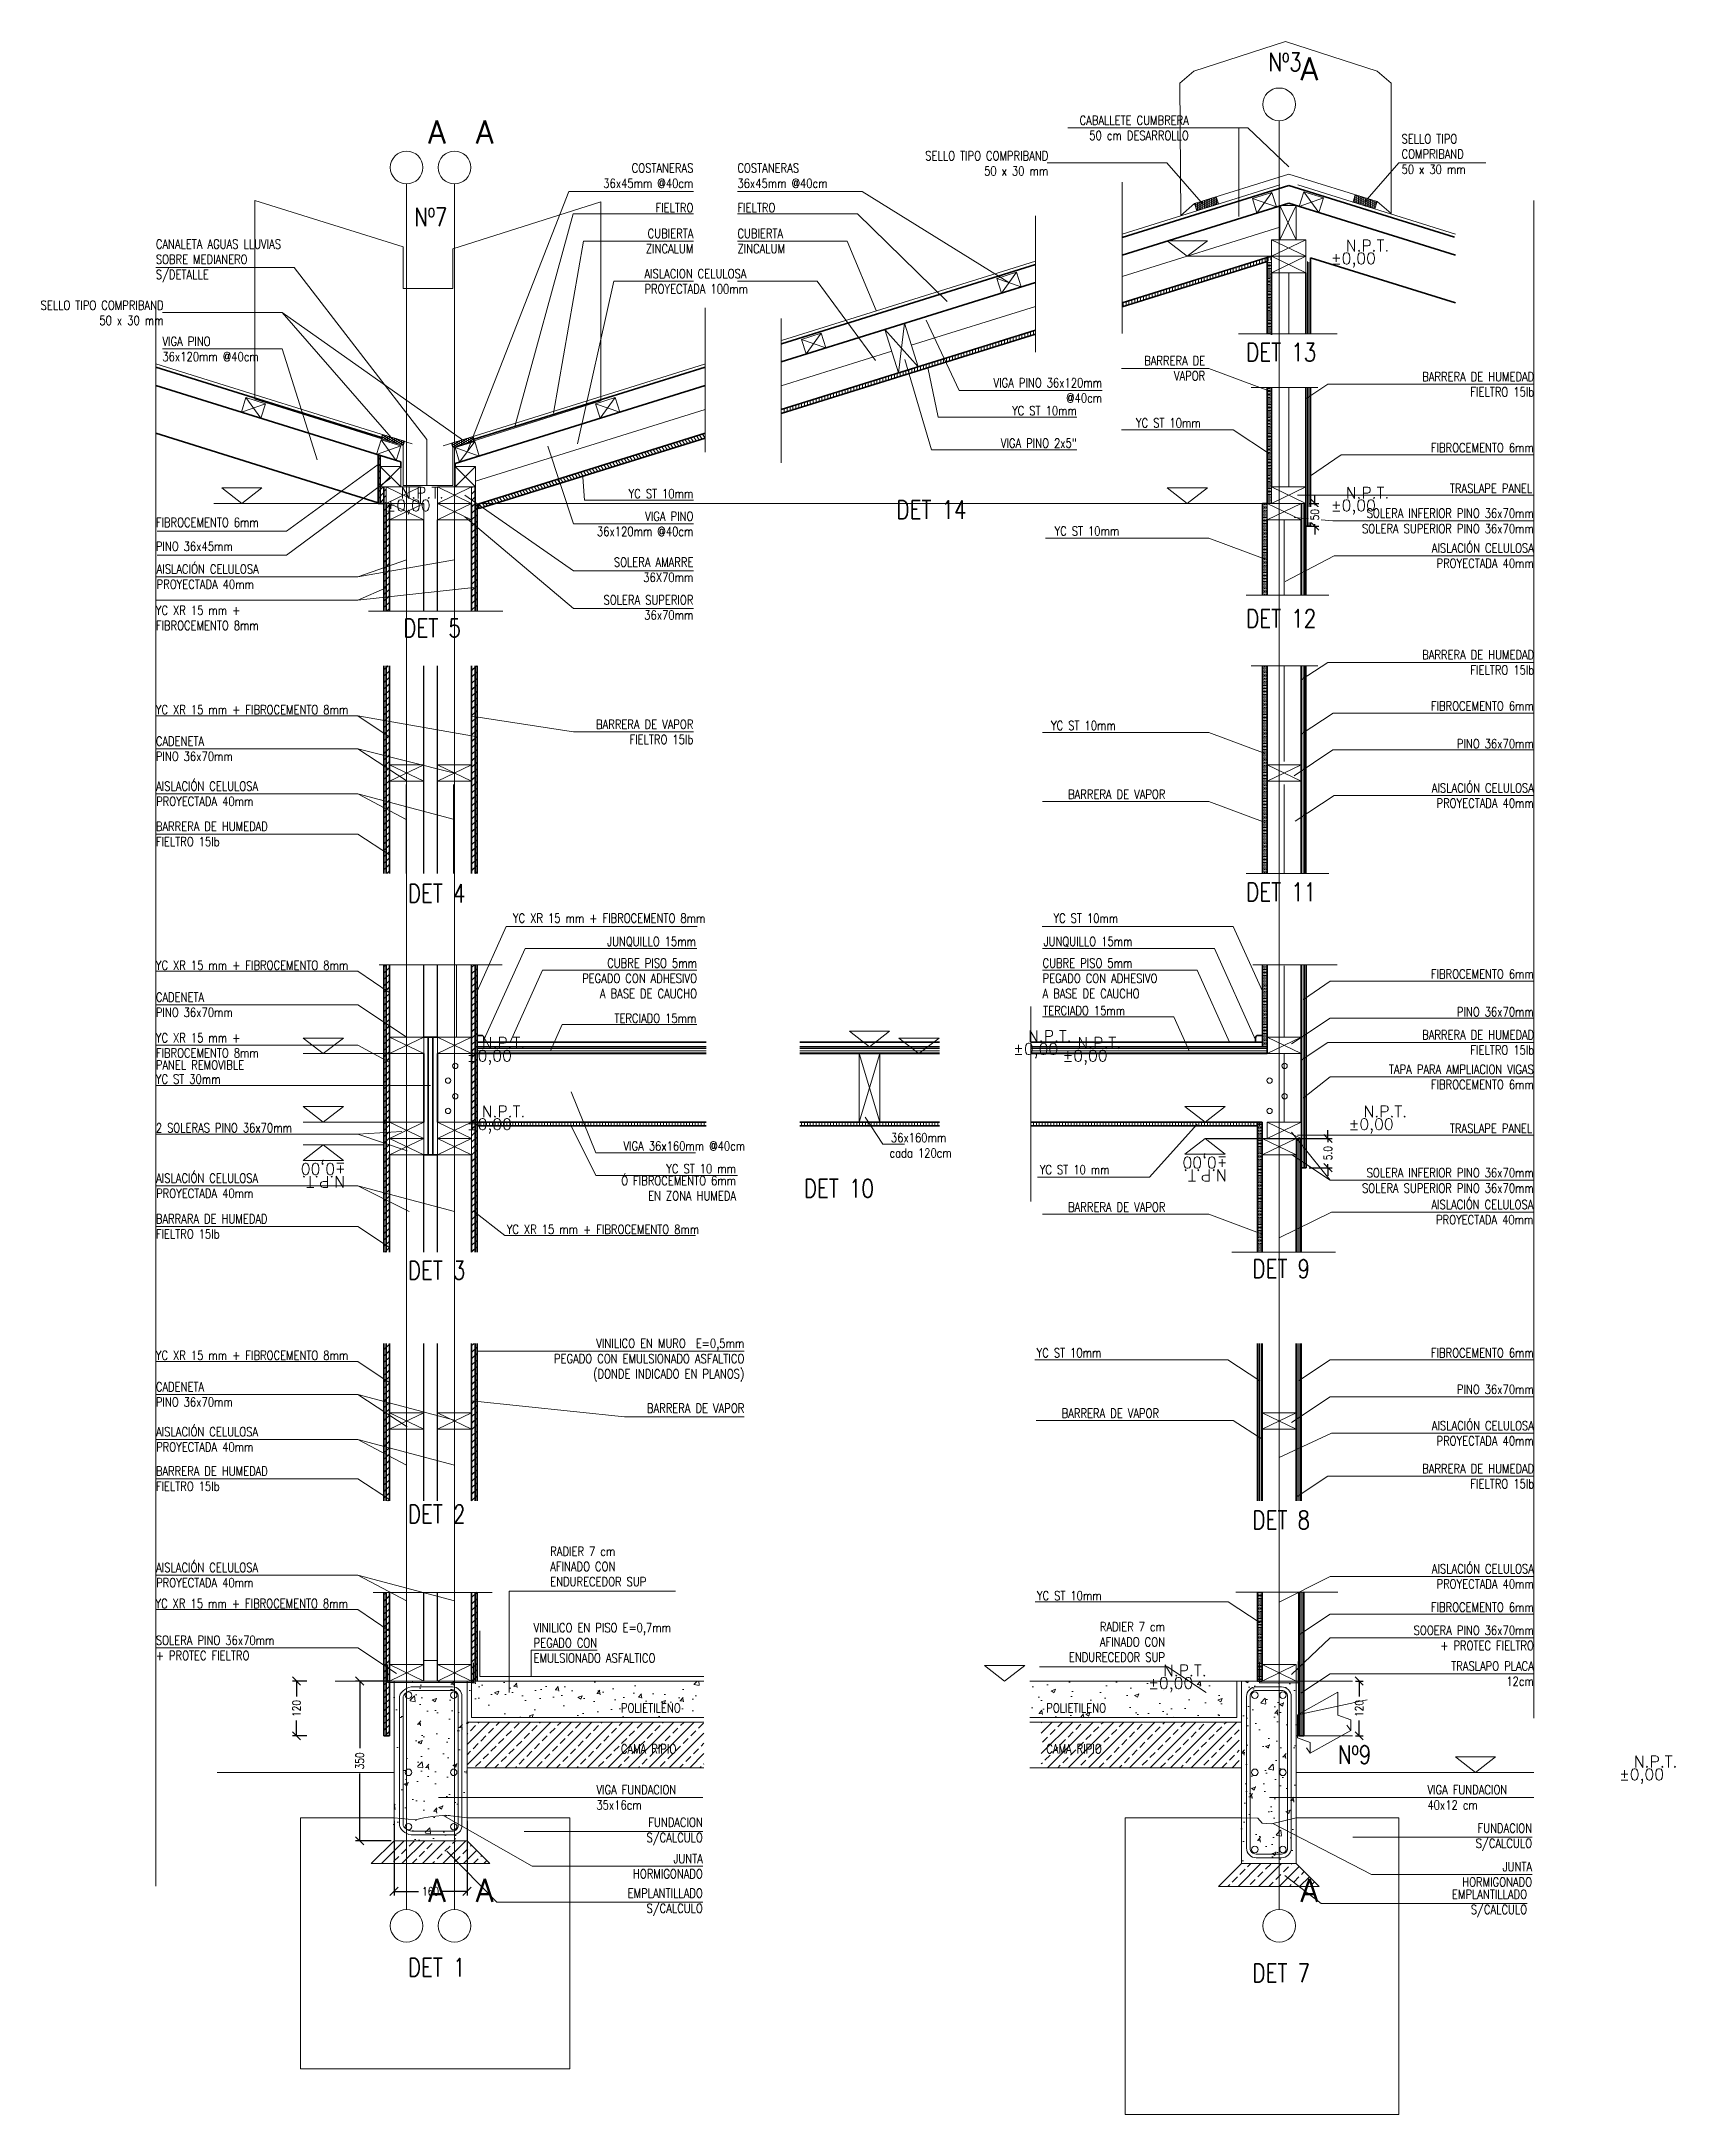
# Model space of a CAD drawing. Header units: metres. Extents: x -2 to 690, y -116 to 73.
# Drawn here: x 505.395 to 508.975, y 6.736 to 11.28 of the extents above; entities that cross this region are included whole.
import ezdxf
from ezdxf.enums import TextEntityAlignment as Align

# ---------------------------------------------------------------- set-up
doc = ezdxf.new("R2010")
doc.units = ezdxf.units.M
doc.header["$LTSCALE"] = 5
doc.header["$MEASUREMENT"] = 0
doc.linetypes.add('HIDDEN', pattern=[0.375, 0.25, -0.125])
doc.layers.get('0').update_dxf_attribs({"color": 30})
doc.layers.get('DEFPOINTS').update_dxf_attribs({"color": 210})
doc.layers.add('_AUX', color=210, linetype='Continuous', lineweight=18, plot=False)
for name, color, linetype, lineweight in [('A-ANNO-DIMS', 3, 'Continuous', 18), ('A-ANNO-SYMB', 3, 'Continuous', 18), ('A-ANNO-TEXT', 3, 'Continuous', 18), ('A-DETL-PATT', 8, 'Continuous', 18), ('A-ELEV-IDEN', 3, 'Continuous', 18), ('A-ELEV-MBE1', 7, 'Continuous', 35), ('A-ELEV-MBE2', 4, 'Continuous', 25), ('A-FLOR-PATT', 8, 'Continuous', 18), ('A-FURN', 8, 'Continuous', 18), ('A-WALL-PATT', 8, 'Continuous', 18), ('A-WALL-STUD', 3, 'Continuous', 18)]:
    doc.layers.add(name, color=color, linetype=linetype, lineweight=lineweight)
doc.styles.add('E-ROMANS', font='romans.shx', dxfattribs={"width": 0.8})
doc.linetypes.add('BATTING', pattern='A,0.0001,-0.1,[134,ltypeshp.shx,S=0.1,R=0,X=-0.1,Y=0],-0.2,[134,ltypeshp.shx,S=0.1,R=180,X=0.1,Y=0],-0.1', length=0.4001)
doc.dimstyles.new('E-0010_TICK_18', dxfattribs={"dimscale": 0.001, "dimtxt": 18, "dimasz": 18, "dimexe": 9, "dimexo": 6, "dimgap": 9, "dimtad": 0, "dimdec": 0, "dimlfac": 1000, "dimzin": 0, "dimdsep": 46, "dimtxsty": 'E-ROMANS', "dimblk": 'OBLIQUE', "dimcen": 9, "dimclrd": 256, "dimclre": 256, "dimclrt": 256, "dimadec": 0, "dimazin": 0, "dimtfac": 1, "dimtdec": 0, "dimtmove": 1, "dimatfit": 3, "dimldrblk": 'OPEN90', "dimfxl": 1, "dimtfill": 1, "dimtolj": 1, "dimtzin": 0, "dimarcsym": 0})
pattern_1 = [(90, (-2e-13, 0), (-0.003175, 7e-19), [])]
pattern_2 = [(0, (-2e-13, 0), (0, 0.00635), []), (0, (-2e-13, 0.003175), (0, 0.00635), [0.003175, -0.0015875])]
pattern_3 = [(50, (-2e-13, 0), (0.091092334, -0.007969543), [0.009525, -0.104775]), (355, (-2e-13, 0), (-0.017621413, 0.095528321), [0.00762, -0.08382]), (100.451, (0.00759, -0.00066), (0.073471251, 0.087558344), [0.008095, -0.089045]), (46.1842, (-2e-13, 0.0254), (0.13553952, -0.021021164), [0.0142875, -0.1571625]), (96.6356, (0.0113, 0.02365), (0.118702117, 0.123712778), [0.0121425, -0.1335675]), (351.184, (-2e-13, 0.0254), (0.118702303, 0.12371256), [0.01143, -0.12573]), (21, (0.0127, 0.01905), (0.07580744, -0.051132759), [0.009525, -0.104775]), (326, (0.0127, 0.01905), (0.030901014, 0.092093983), [0.00762, -0.08382]), (71.4514, (0.01902, 0.01479), (0.106708245, 0.040961429), [0.008095, -0.089045]), (37.5, (-2e-13, 0), (0.0015443016, 0.0422775194), [0, -0.082804, 0, -0.08509, 0, -0.0841375]), (7.5, (-2e-13, 0), (0.0334098313, 0.0500902874), [0, -0.048514, 0, -0.080899, 0, -0.0320675]), (327.5, (-0.02832, 0), (0.0677952976, -0.002864372), [0, -0.03175, 0, -0.09906, 0, -0.131445]), (317.5, (-0.04102, 0), (0.074064591, 0.0127132455), [0, -0.041275, 0, -0.065786, 0, -0.093345])]
pattern_4 = [(45, (-2e-13, 0), (-0.00707106781, 0.00707106781), []), (45, (0.0002, 0), (-0.00707106781, 0.00707106781), [])]
pattern_5 = [(45, (-0.004998, 8e-09), (-0.00707106781, 0.00707106781), []), (45, (-0.004798, 8e-09), (-0.00707106781, 0.00707106781), [])]
pattern_6 = [(45, (0.005, 5e-08), (-0.00707106781, 0.00707106781), []), (45, (0.0052, 5e-08), (-0.00707106781, 0.00707106781), [])]
pattern_7 = [(180, (-2e-13, 0), (-4e-19, -0.0047625), [])]
pattern_8 = [(90, (-2e-13, 0), (-0.00635, 1e-18), [])]
pattern_9 = [(45, (-2e-13, 0), (-0.00707106781, 0.00707106781), []), (45, (0.0002, 0), (-0.00707106781, 0.00707106781), [])]

msp = doc.modelspace()

# ---------------------------------------------------------------- texts
at = {"layer": 'A-ANNO-TEXT', "style": 'E-ROMANS'}
for s, insert, char_height, attachment_point in [('Nº3', (508.1193, 11.2547), 0.04, 2), ('CABALLETE CUMBRERA \\P50 cm DESARROLLO', (507.9085, 11.0903), 0.02, 6), ('SELLO TIPO \\PCOMPRIBAND\\P50 x 30 mm', (508.3744, 11.033), 0.02, 4), ('\\A1;COSTANERAS \\P36x45mm @40cm', (506.8231, 10.9856), 0.02, 6), ('\\A1;COSTANERAS \\P36x45mm @40cm', (506.9196, 10.9856), 0.02, 4), ('SELLO TIPO COMPRIBAND\\P50 x 30 mm', (507.6006, 11.0125), 0.02, 6), ('Nº7', (506.2479, 10.915), 0.04, 2), ('FIELTRO', (506.8231, 10.9153), 0.02, 6), ('FIELTRO', (506.9196, 10.9153), 0.02, 4), ('CUBIERTA \\PZINCALUM', (506.8231, 10.8421), 0.02, 6), ('CUBIERTA \\PZINCALUM', (506.9196, 10.8421), 0.02, 4), ('CANALETA AGUAS LLUVIAS\\PSOBRE MEDIANERO\\PS/DETALLE ', (505.6455, 10.7989), 0.02, 4), ('AISLACION CELULOSA \\PPROYECTADA 100mm', (506.7159, 10.7541), 0.02, 4), ('SELLO TIPO COMPRIBAND\\P50 x 30 mm', (505.6625, 10.6849), 0.02, 6), ('VIGA PINO \\P36x120mm @40cm', (505.6599, 10.6058), 0.02, 4), ('BARRERA DE \\PVAPOR', (507.9443, 10.5635), 0.02, 6), ('\\pi-0.12,l0.12,t0.12;DET 13', (508.1108, 10.5987), 0.04, 5), ('VIGA PINO 36x120mm \\P@40cm', (507.7185, 10.515), 0.02, 6), ('BARRERA DE HUMEDAD\\PFIELTRO 15lb', (508.6651, 10.5284), 0.02, 6), ('YC ST 10mm', (507.6632, 10.4705), 0.02, 6), ('YC ST 10mm', (507.9346, 10.4438), 0.02, 6), ('VIGA PINO 2x5"', (507.6632, 10.3994), 0.02, 6), ('FIBROCEMENTO 6mm', (508.6643, 10.3894), 0.02, 6), ('YC ST 10mm', (506.8231, 10.2887), 0.02, 6), ('\\pi-0.12,l0.12,t0.12;DET 14', (507.3446, 10.2534), 0.04, 5), ('TRASLAPE PANEL', (508.6607, 10.3004), 0.02, 6), ('FIBROCEMENTO 6mm', (505.6455, 10.2256), 0.02, 4), ('VIGA PINO \\P36x120mm @40cm', (506.8231, 10.2225), 0.02, 6), ('SOLERA INFERIOR PINO 36x70mm', (508.6643, 10.2458), 0.02, 6), ('PINO 36x45mm', (505.6455, 10.1732), 0.02, 4), ('YC ST 10mm', (507.7562, 10.2068), 0.02, 6), ('SOLERA SUPERIOR PINO 36x70mm', (508.6643, 10.2121), 0.02, 6), ('AISLACIÓN CELULOSA\\PPROYECTADA 40mm', (508.6643, 10.1527), 0.02, 6), ('AISLACIÓN CELULOSA\\PPROYECTADA 40mm', (505.6473, 10.1067), 0.02, 4), ('\\A1;SOLERA AMARRE\\P36X70mm', (506.8231, 10.1219), 0.02, 6), ('YC XR 15 mm + \\PFIBROCEMENTO 8mm', (505.6455, 10.0164), 0.02, 4), ('\\A1;SOLERA SUPERIOR\\P36x70mm', (506.8231, 10.0392), 0.02, 6), ('\\pi-0.12,l0.12,t0.12;DET 5', (506.2507, 9.9941), 0.04, 5), ('\\pi-0.12,l0.12,t0.12;DET 12', (508.1108, 10.015), 0.04, 5), ('BARRERA DE HUMEDAD\\PFIELTRO 15lb', (508.6651, 9.919), 0.02, 6), ('YC XR 15 mm + FIBROCEMENTO 8mm', (505.6455, 9.8153), 0.02, 4), ('FIBROCEMENTO 6mm', (508.6643, 9.8234), 0.02, 6), ('\\A1;BARRERA DE VAPOR\\PFIELTRO 15lb', (506.8231, 9.7665), 0.02, 6), ('YC ST 10mm', (507.7485, 9.7806), 0.02, 6), ('CADENETA\\PPINO 36x70mm', (505.6455, 9.7296), 0.02, 4), ('PINO 36x70mm', (508.6643, 9.7406), 0.02, 6), ('AISLACIÓN CELULOSA\\PPROYECTADA 40mm', (505.6461, 9.631), 0.02, 4), ('BARRERA DE VAPOR', (507.8572, 9.6299), 0.02, 6), ('AISLACIÓN CELULOSA\\PPROYECTADA 40mm', (508.6643, 9.6271), 0.02, 6), ('BARRERA DE HUMEDAD\\PFIELTRO 15lb', (505.6455, 9.5428), 0.02, 4), ('\\pi-0.12,l0.12,t0.12;DET 4', (506.2607, 9.4126), 0.04, 5), ('\\pi-0.12,l0.12,t0.12;DET 11', (508.1108, 9.4159), 0.04, 5), ('YC XR 15 mm + FIBROCEMENTO 8mm', (506.4278, 9.3583), 0.02, 4), ('\\A1;YC ST 10mm', (507.7538, 9.3583), 0.02, 6), ('JUNQUILLO 15mm', (506.8288, 9.3063), 0.02, 6), ('JUNQUILLO 15mm', (507.5903, 9.3063), 0.02, 4), ('CUBRE PISO 5mm\\PPEGADO CON ADHESIVO \\PA BASE DE CAUCHO', (506.831, 9.2265), 0.02, 6), ('CUBRE PISO 5mm\\PPEGADO CON ADHESIVO \\PA BASE DE CAUCHO', (507.588, 9.2265), 0.02, 4), ('YC XR 15 mm + FIBROCEMENTO 8mm', (505.6455, 9.2552), 0.02, 4), ('FIBROCEMENTO 6mm', (508.6643, 9.2359), 0.02, 6), ('CADENETA\\PPINO 36x70mm', (505.6455, 9.1685), 0.02, 4), ('TERCIADO 15mm', (506.8298, 9.139), 0.02, 6), ('TERCIADO 15mm', (507.5893, 9.1558), 0.02, 4), ('PINO 36x70mm', (508.6643, 9.1531), 0.02, 6), ('YC XR 15 mm +  \\PFIBROCEMENTO 8mm', (505.6455, 9.0795), 0.02, 4), ('BARRERA DE HUMEDAD\\PFIELTRO 15lb', (508.6651, 9.0861), 0.02, 6), ('PANEL REMOVIBLE', (505.6455, 9.0367), 0.02, 4), ('YC ST 30mm', (505.6455, 9.0056), 0.02, 4), ('TAPA PARA AMPLIACION VIGAS\\PFIBROCEMENTO 6mm', (508.6643, 9.0104), 0.02, 6), ('2 SOLERAS PINO 36x70mm', (505.6455, 8.8989), 0.02, 4), ('TRASLAPE PANEL', (508.6607, 8.8978), 0.02, 6), ('VIGA 36x160mm @40cm ', (506.9366, 8.859), 0.02, 6), ('36x160mm', (507.3772, 8.8772), 0.02, 6), ('YC ST 10 mm', (506.9166, 8.8092), 0.02, 6), ('cada 120cm', (507.3891, 8.8436), 0.02, 6), ('YC ST 10 mm', (507.5819, 8.8073), 0.02, 4), ('AISLACIÓN CELULOSA\\PPROYECTADA 40mm', (505.6461, 8.7718), 0.02, 4), ('Ó FIBROCEMENTO 6mm\\PEN ZONA HUMEDA', (506.9166, 8.7665), 0.02, 6), ('\\pi-0.12,l0.12,t0.12;DET 10', (507.1419, 8.7661), 0.04, 5), ('SOLERA SUPERIOR PINO 36x70mm', (508.6643, 8.7667), 0.02, 6), ('SOLERA INFERIOR PINO 36x70mm', (508.6643, 8.8004), 0.02, 6), ('BARRERA DE VAPOR', (507.8572, 8.7251), 0.02, 6), ('AISLACIÓN CELULOSA\\PPROYECTADA 40mm', (508.6633, 8.7141), 0.02, 6), ('BARRARA DE HUMEDAD\\PFIELTRO 15lb', (505.6455, 8.6827), 0.02, 4), ('YC XR 15 mm + FIBROCEMENTO 8mm', (506.4142, 8.6763), 0.02, 4), ('\\pi-0.12,l0.12,t0.12;DET 3', (506.2607, 8.5867), 0.04, 5), ('\\pi-0.12,l0.12,t0.12;DET 9', (508.1108, 8.59), 0.04, 5), ('YC XR 15 mm + FIBROCEMENTO 8mm', (505.6455, 8.4003), 0.02, 4), ('VINILICO EN MURO  E=0,5mm \\PPEGADO CON EMULSIONADO ASFALTICO\\P(DONDE INDICADO EN PLANOS)', (506.9347, 8.3898), 0.02, 6), ('YC ST 10mm', (507.575, 8.4058), 0.02, 4), ('FIBROCEMENTO 6mm', (508.6643, 8.4058), 0.02, 6), ('CADENETA\\PPINO 36x70mm', (505.6455, 8.3147), 0.02, 4), ('PINO 36x70mm', (508.6643, 8.3258), 0.02, 6), ('\\A1;BARRERA DE VAPOR', (506.9347, 8.2845), 0.02, 6), ('BARRERA DE VAPOR', (507.8432, 8.2734), 0.02, 6), ('AISLACIÓN CELULOSA\\PPROYECTADA 40mm', (505.6461, 8.2161), 0.02, 4), ('AISLACIÓN CELULOSA\\PPROYECTADA 40mm', (508.6643, 8.2296), 0.02, 6), ('BARRERA DE HUMEDAD\\PFIELTRO 15lb', (505.6455, 8.1299), 0.02, 4), ('BARRERA DE HUMEDAD\\PFIELTRO 15lb', (508.6651, 8.1354), 0.02, 6), ('\\pi-0.12,l0.12,t0.12;DET 2', (506.2607, 8.0523), 0.04, 5), ('\\pi-0.12,l0.12,t0.12;DET 8', (508.1108, 8.0394), 0.04, 5), ('AISLACIÓN CELULOSA\\PPROYECTADA 40mm', (505.6461, 7.9186), 0.02, 4), ('RADIER 7 cm\\PAFINADO CON \\PENDURECEDOR SUP', (506.5095, 7.9375), 0.02, 4), ('AISLACIÓN CELULOSA\\PPROYECTADA 40mm', (508.6643, 7.9158), 0.02, 6), ('YC XR 15 mm + FIBROCEMENTO 8mm', (505.6447, 7.8563), 0.02, 4), ('YC ST 10mm', (507.5756, 7.8735), 0.02, 4), ('RADIER 7 cm\\PAFINADO CON \\PENDURECEDOR SUP', (507.8562, 7.7722), 0.02, 6), ('FIBROCEMENTO 6mm', (508.6643, 7.8483), 0.02, 6), ('SOLERA PINO 36x70mm\\P+ PROTEC FIELTRO', (505.6455, 7.7592), 0.02, 4), ('VINILICO EN PISO E=0,7mm\\PPEGADO CON \\PEMULSIONADO ASFALTICO', (506.4731, 7.7701), 0.02, 4), ('SOOERA PINO 36x70mm\\P+ PROTEC FIELTRO', (508.6643, 7.7809), 0.02, 6), ('TRASLAPO PLACA\\P12cm', (508.6643, 7.7026), 0.02, 6), ('POLIETILENO', (506.6643, 7.6275), 0.02, 4), ('POLIETILENO', (507.5961, 7.6275), 0.02, 4), ('CAMA RIPIO', (506.6643, 7.5379), 0.02, 4), ('CAMA RIPIO', (507.5961, 7.5379), 0.02, 4), ('VIGA FUNDACION\\P35x16cm', (506.6106, 7.4316), 0.02, 4), ('VIGA FUNDACION\\P40x12 cm', (508.4311, 7.4316), 0.02, 4), ('FUNDACION\\PS/CALCULO', (506.8438, 7.3568), 0.02, 6), ('FUNDACION\\PS/CALCULO', (508.6603, 7.3441), 0.02, 6), ('JUNTA \\PHORMIGONADO', (506.8438, 7.2806), 0.02, 6), ('JUNTA \\PHORMIGONADO', (508.6603, 7.2628), 0.02, 6), ('EMPLANTILLADO\\PS/CALCULO', (506.8438, 7.2016), 0.02, 6), ('EMPLANTILLADO\\PS/CALCULO', (508.6495, 7.1992), 0.02, 6), ('\\pi-0.12,l0.12,t0.12;DET 1', (506.2607, 7.0591), 0.04, 5), ('\\pi-0.12,l0.12,t0.12;DET 7', (508.1108, 7.0467), 0.04, 5)]:
    msp.add_mtext(s, dxfattribs=dict(at, insert=insert, char_height=char_height, attachment_point=attachment_point))
for p in [(508.1727, 11.2196), (506.2612, 11.0813), (506.3662, 11.0813), (508.1727, 7.2278)]:
    msp.add_attdef('A', text='0.00', height=0.05, dxfattribs=at).set_placement(p, align=Align.MIDDLE_CENTER)
for tag, text, p in [('%%P0,00', '0.00', (508.2689, 10.7843)), ('N.P.T.', 'N.', (508.2999, 10.8122)), ('%%P0,00', '0.00', (506.198, 10.2428)), ('N.P.T.', 'N.', (506.229, 10.2707)), ('%%P0,00', '0.00', (508.2689, 10.2428)), ('N.P.T.', 'N.', (508.2999, 10.2707)), ('N.P.T.', 'N.', (506.4072, 9.0648)), ('N.P.T.', 'N.', (507.604, 9.0798)), ('N.P.T.', 'N.', (507.7123, 9.0648)), ('%%P0,00', '0.00', (506.3762, 9.0369)), ('%%P0,00', '0.00', (507.5729, 9.0519)), ('%%P0,00', '0.00', (507.6812, 9.0369)), ('%%P0,00', '0.00', (506.3762, 8.8869)), ('N.P.T.', 'N.', (506.4072, 8.9148)), ('%%P0,00', '0.00', (508.3078, 8.8869)), ('N.P.T.', 'N.', (508.3389, 8.9148)), ('%%P0,00', '0.00', (507.8688, 7.6619)), ('N.P.T.', 'N.', (507.8998, 7.6898)), ('N.P.T.', 'N.', (508.9312, 7.4898)), ('%%P0,00', '0.00', (508.9002, 7.4619))]:
    msp.add_attdef(tag, text=text, height=0.025, dxfattribs=at).set_placement(p, align=Align.BOTTOM_CENTER)
for tag, text, p in [('%%P0,00', '0.00', (506.0123, 8.8286)), ('N.P.T.', 'N.', (506.0123, 8.8007))]:
    msp.add_attdef(tag, text=text, height=0.025, rotation=180, dxfattribs=at).set_placement(p, align=Align.BOTTOM_CENTER)

# ---------------------------------------------------------------- blocks, each defined once
blk = doc.blocks.new('_Oblique')
at = {"color": 0, "linetype": 'ByBlock', "lineweight": -2}
blk.add_line((-0.5, -0.5), (0.5, 0.5), dxfattribs=at)
blk = doc.blocks.new('*D1063')
at = {"layer": 'A-ANNO-DIMS', "lineweight": -2, "transparency": 16777216}
for p, q in [((506.1673, 7.3804), (506.1673, 7.2166)), ((506.3273, 7.3804), (506.3273, 7.2166)), ((506.1673, 7.2256), (506.2208, 7.2256)), ((506.3273, 7.2256), (506.2738, 7.2256))]:
    blk.add_line(p, q, dxfattribs=at)
at = {"layer": 'DEFPOINTS', "color": 0, "transparency": 16777216}
for p in [(506.1673, 7.3864), (506.3273, 7.3864), (506.3273, 7.2256)]:
    blk.add_point(p, dxfattribs=at)
at = {"layer": 'A-ANNO-DIMS', "lineweight": -2, "transparency": 16777216, "xscale": 0.018, "yscale": 0.018, "zscale": 0.018, "rotation": 180}
blk.add_blockref('_Oblique', (506.1673, 7.2256), dxfattribs=at)
at = {"layer": 'A-ANNO-DIMS', "lineweight": -2, "transparency": 16777216, "xscale": 0.018, "yscale": 0.018, "zscale": 0.018}
blk.add_blockref('_Oblique', (506.3273, 7.2256), dxfattribs=at)
at = {"layer": 'A-ANNO-DIMS', "transparency": 16777216, "insert": (506.2473, 7.2256), "char_height": 0.018, "attachment_point": 5, "style": 'E-ROMANS', "bg_fill": 3, "box_fill_scale": 1.25, "bg_fill_color": 256, "bg_fill_true_color": 13158600, "bg_fill_transparency": 0}
blk.add_mtext('\\A1;160', dxfattribs=at)
blk = doc.blocks.new('_Open90')
at = {"color": 0, "linetype": 'ByBlock', "lineweight": -2}
for p, q in [((0, 0), (-1, 0)), ((-0.5, 0.5), (0, 0)), ((0, 0), (-0.5, -0.5))]:
    blk.add_line(p, q, dxfattribs=at)
blk = doc.blocks.new('*D1064')
at = {"layer": 'A-ANNO-DIMS', "lineweight": -2, "transparency": 16777216}
for p, q in [((506.1613, 7.6864), (506.0833, 7.6864)), ((506.0923, 7.6864), (506.0923, 7.539)), ((506.0923, 7.3364), (506.0923, 7.4839)), ((506.1613, 7.3364), (506.0833, 7.3364))]:
    blk.add_line(p, q, dxfattribs=at)
at = {"layer": 'DEFPOINTS', "color": 0, "transparency": 16777216}
for p in [(506.1673, 7.6864), (506.0923, 7.3364), (506.1673, 7.3364)]:
    blk.add_point(p, dxfattribs=at)
at = {"layer": 'A-ANNO-DIMS', "lineweight": -2, "transparency": 16777216, "xscale": 0.018, "yscale": 0.018, "zscale": 0.018}
for p, rotation in [((506.0923, 7.6864), 90), ((506.0923, 7.3364), 270)]:
    blk.add_blockref('_Oblique', p, dxfattribs=dict(at, rotation=rotation))
at = {"layer": 'A-ANNO-DIMS', "transparency": 16777216, "insert": (506.0923, 7.5114), "char_height": 0.018, "attachment_point": 5, "rotation": 90, "style": 'E-ROMANS', "bg_fill": 3, "box_fill_scale": 1.25, "bg_fill_color": 256, "bg_fill_true_color": 13158600, "bg_fill_transparency": 0}
blk.add_mtext('\\A1;350', dxfattribs=at)
blk = doc.blocks.new('*D1065')
at = {"layer": 'A-ANNO-DIMS', "lineweight": -2, "transparency": 16777216}
for p, q in [((507.9499, 8.8754), (508.2221, 8.8754)), ((508.2131, 8.8754), (508.2131, 8.8934)), ((508.2131, 8.8754), (508.2131, 8.8675)), ((508.2131, 8.8114), (508.2131, 8.8194)), ((508.1718, 8.8114), (508.2221, 8.8114)), ((508.2131, 8.8114), (508.2131, 8.7934))]:
    blk.add_line(p, q, dxfattribs=at)
at = {"layer": 'DEFPOINTS', "color": 0, "transparency": 16777216}
for p in [(507.9439, 8.8754), (508.1658, 8.8114)]:
    blk.add_point(p, dxfattribs=at)
at = {"layer": 'A-ANNO-DIMS', "lineweight": -2, "transparency": 16777216, "xscale": 0.018, "yscale": 0.018, "zscale": 0.018}
for p, rotation in [((508.2131, 8.8754), 270), ((508.2131, 8.8114), 90)]:
    blk.add_blockref('_Oblique', p, dxfattribs=dict(at, rotation=rotation))
at = {"layer": 'A-ANNO-DIMS', "transparency": 16777216, "insert": (508.2131, 8.8434), "char_height": 0.018, "attachment_point": 5, "rotation": 90, "style": 'E-ROMANS', "bg_fill": 3, "box_fill_scale": 1.25, "bg_fill_color": 256, "bg_fill_true_color": 13158600, "bg_fill_transparency": 0}
blk.add_mtext('\\A1;5.0', dxfattribs=at)
at = {"layer": 'DEFPOINTS', "color": 0, "transparency": 16777216}
blk.add_point((508.2131, 8.8114), dxfattribs=at)
blk = doc.blocks.new('*D1066')
at = {"layer": 'A-ANNO-DIMS', "lineweight": -2, "transparency": 16777216}
for p, q in [((508.2733, 7.6864), (508.2905, 7.6864)), ((508.2815, 7.6864), (508.2815, 7.6529)), ((508.2815, 7.5664), (508.2815, 7.6)), ((508.2733, 7.5664), (508.2905, 7.5664))]:
    blk.add_line(p, q, dxfattribs=at)
at = {"layer": 'DEFPOINTS', "color": 0, "transparency": 16777216}
for p in [(508.2673, 7.6864), (508.2673, 7.5664), (508.2815, 7.5664)]:
    blk.add_point(p, dxfattribs=at)
at = {"layer": 'A-ANNO-DIMS', "lineweight": -2, "transparency": 16777216, "xscale": 0.018, "yscale": 0.018, "zscale": 0.018}
for p, rotation in [((508.2815, 7.6864), 90), ((508.2815, 7.5664), 270)]:
    blk.add_blockref('_Oblique', p, dxfattribs=dict(at, rotation=rotation))
at = {"layer": 'A-ANNO-DIMS', "transparency": 16777216, "insert": (508.2815, 7.6264), "char_height": 0.018, "attachment_point": 5, "rotation": 90, "style": 'E-ROMANS', "bg_fill": 3, "box_fill_scale": 1.25, "bg_fill_color": 256, "bg_fill_true_color": 13158600, "bg_fill_transparency": 0}
blk.add_mtext('\\A1;120', dxfattribs=at)
blk = doc.blocks.new('*D101')
at = {"layer": 'A-ANNO-DIMS', "lineweight": -2, "transparency": 16777216}
for p, q in [((505.9762, 7.6864), (505.9446, 7.6864)), ((505.9536, 7.6864), (505.9536, 7.6529)), ((505.9536, 7.5664), (505.9536, 7.6)), ((505.9762, 7.5664), (505.9446, 7.5664))]:
    blk.add_line(p, q, dxfattribs=at)
at = {"layer": 'DEFPOINTS', "color": 0, "transparency": 16777216}
for p in [(505.9536, 7.6864), (505.9822, 7.6864), (505.9822, 7.5664)]:
    blk.add_point(p, dxfattribs=at)
at = {"layer": 'A-ANNO-DIMS', "lineweight": -2, "transparency": 16777216, "xscale": 0.018, "yscale": 0.018, "zscale": 0.018}
for p, rotation in [((505.9536, 7.6864), 90), ((505.9536, 7.5664), 270)]:
    blk.add_blockref('_Oblique', p, dxfattribs=dict(at, rotation=rotation))
at = {"layer": 'A-ANNO-DIMS', "transparency": 16777216, "insert": (505.9536, 7.6264), "char_height": 0.018, "attachment_point": 5, "rotation": 90, "style": 'E-ROMANS', "bg_fill": 3, "box_fill_scale": 1.25, "bg_fill_color": 256, "bg_fill_true_color": 13158600, "bg_fill_transparency": 0}
blk.add_mtext('\\A1;120', dxfattribs=at)
blk = doc.blocks.new('*D1114')
at = {"layer": 'A-ANNO-DIMS', "lineweight": -2, "transparency": 16777216}
for p, q in [((508.1845, 10.2674), (508.1845, 10.2854)), ((508.1708, 10.2674), (508.1935, 10.2674)), ((508.1845, 10.2674), (508.1845, 10.2631)), ((508.1708, 10.2174), (508.1935, 10.2174)), ((508.1845, 10.2174), (508.1845, 10.2218)), ((508.1845, 10.2174), (508.1845, 10.1994))]:
    blk.add_line(p, q, dxfattribs=at)
at = {"layer": 'A-ANNO-DIMS', "lineweight": -2, "transparency": 16777216, "xscale": 0.018, "yscale": 0.018, "zscale": 0.018}
for p, rotation in [((508.1845, 10.2674), 270), ((508.1845, 10.2174), 90)]:
    blk.add_blockref('_Oblique', p, dxfattribs=dict(at, rotation=rotation))
at = {"layer": 'A-ANNO-DIMS', "transparency": 16777216, "insert": (508.1845, 10.2424), "char_height": 0.018, "attachment_point": 5, "rotation": 90, "style": 'E-ROMANS', "bg_fill": 3, "box_fill_scale": 1.25, "bg_fill_color": 256, "bg_fill_true_color": 13158600, "bg_fill_transparency": 0}
blk.add_mtext('\\A1;50', dxfattribs=at)
at = {"layer": 'DEFPOINTS', "color": 0, "transparency": 16777216}
for p in [(508.1648, 10.2674), (508.1845, 10.2674), (508.1648, 10.2174)]:
    blk.add_point(p, dxfattribs=at)

# ---------------------------------------------------------------- dimensions: what is measured, and where the dimension line sits
at = {"layer": 'A-ANNO-DIMS'}
dim = msp.add_linear_dim(base=(505.9536, 7.6864), p1=(505.9822, 7.5664), p2=(505.9822, 7.6864), angle=90, dimstyle='E-0010_TICK_18', dxfattribs=at)
dim.commit()
dim.dimension.update_dxf_attribs({"geometry": '*D101', "text_midpoint": (505.9536, 7.6264)})

# ---------------------------------------------------------------- hatches: boundary and pattern name
at = {"layer": 'A-DETL-PATT'}
h = msp.add_hatch(dxfattribs=at)
h.set_pattern_fill('HONEY', color=256, scale=0.0008, angle=0.0757, style=0)
h.set_pattern_definition([(359.92432745, (-58.9960282, -17.50218), (0.003812901903, 0.002194670082), [0.00254, -0.00508]), (119.92432745, (-58.9960282, -17.50218), (-0.003807090995, 0.002204734869), [0.00254, -0.00508]), (59.92432745, (-58.9960282, -17.50218), (5.8109075e-06, 0.004399404951), [-0.00508, 0.00254])])
h.paths.add_polyline_path([(507.9208, 10.9246), (507.9258, 10.9086), (507.9735, 10.9235), (507.9686, 10.9395)])
h = msp.add_hatch(dxfattribs=at)
h.set_pattern_fill('HONEY', color=256, scale=0.0008, angle=0.0757, style=0)
h.set_pattern_definition([(180.07567255, (1075.2376832, -17.4979592), (-0.003812901903, 0.002194670082), [0.00254, -0.00508]), (60.07567255, (1075.2376832, -17.4979592), (0.003807090995, 0.002204734869), [0.00254, -0.00508]), (120.07567255, (1075.2376832, -17.4979592), (-5.8109075e-06, 0.004399404951), [-0.00508, 0.00254])])
h.paths.add_polyline_path([(508.2731, 10.9437), (508.2681, 10.9277), (508.3158, 10.9128), (508.3208, 10.9288)])
h = msp.add_hatch(dxfattribs=at)
h.set_pattern_fill('ANSI31', color=256, scale=0.002, angle=45, style=0)
h.set_pattern_definition([(90, (0.0185, -0.003635), (-0.00635, 1e-18), [])])
h.paths.add_polyline_path([(508.0923, 10.8013), (508.0923, 10.8096), (507.7622, 10.7066), (507.7622, 10.6982)])
h = msp.add_hatch(dxfattribs=at)
h.set_pattern_fill('BRASS', color=256, scale=0.001, style=0)
h.set_pattern_definition(pattern_2)
h.paths.add_polyline_path([(508.0898, 10.7919), (508.0898, 10.7983), (508.0798, 10.7952), (508.0798, 10.6387), (508.0898, 10.6387)])
h = msp.add_hatch(dxfattribs=at)
h.set_pattern_fill('ANSI31', color=256, scale=0.001, angle=45, style=0)
h.set_pattern_definition(pattern_1)
h.paths.add_polyline_path([(508.1748, 10.7952), (508.1648, 10.7983), (508.1648, 10.7919), (508.1648, 10.6387), (508.1748, 10.6387)])
h = msp.add_hatch(dxfattribs=at)
h.set_pattern_fill('ANSI31', color=256, scale=0.002, angle=45, style=0)
h.set_pattern_definition([(90, (-2e-13, -0.045001), (-0.00635, 1e-18), [])])
h.paths.add_polyline_path([(507.5723, 10.6384), (507.5723, 10.6468), (507.2356, 10.5417), (507.2387, 10.5343)])
h.paths.add_polyline_path([(507.2387, 10.5343), (507.2356, 10.5417), (507.0154, 10.4729), (507.0154, 10.4645)])
h = msp.add_hatch(dxfattribs=at)
h.set_pattern_fill('BRASS', color=256, scale=0.001, style=0)
h.set_pattern_definition(pattern_2)
h.paths.add_polyline_path([(508.0898, 10.3174), (508.0898, 10.5213), (508.0798, 10.5213), (508.0798, 10.2674), (508.0898, 10.2674)])
h = msp.add_hatch(dxfattribs=at)
h.set_pattern_fill('ANSI31', color=256, scale=0.001, angle=45, style=0)
h.set_pattern_definition(pattern_1)
h.paths.add_polyline_path([(508.1748, 10.5213), (508.1648, 10.5213), (508.1648, 10.2174), (508.1748, 10.2174)])
h = msp.add_hatch(dxfattribs=at)
h.set_pattern_fill('HONEY', color=256, scale=0.0008, angle=0.0757, style=0)
h.set_pattern_definition([(180.07567255, (1073.1069845, -18.023255), (-0.003812901903, 0.002194670082), [0.00254, -0.00508]), (60.07567255, (1073.1069845, -18.023255), (0.003807090995, 0.002204734869), [0.00254, -0.00508]), (120.07567255, (1073.1069845, -18.023255), (-5.8109075e-06, 0.004399404951), [-0.00508, 0.00254])])
h.paths.add_polyline_path([(506.1871, 10.394), (506.1901, 10.4035), (506.1424, 10.4184), (506.1394, 10.4089)])
h = msp.add_hatch(dxfattribs=at)
h.set_pattern_fill('HONEY', color=256, scale=0.0008, angle=0.0757, style=0)
h.set_pattern_definition([(359.92432745, (-60.6236848, -18.0274522), (0.003812901903, 0.002194670082), [0.00254, -0.00508]), (119.92432745, (-60.6236848, -18.0274522), (-0.003807090995, 0.002204734869), [0.00254, -0.00508]), (59.92432745, (-60.6236848, -18.0274522), (5.8109075e-06, 0.004399404951), [-0.00508, 0.00254])])
h.paths.add_polyline_path([(506.3439, 10.4047), (506.3409, 10.4142), (506.2932, 10.3993), (506.2962, 10.3898)])
h = msp.add_hatch(dxfattribs=at)
h.set_pattern_fill('ANSI31', color=256, scale=0.002, angle=45, style=0)
h.set_pattern_definition([(304.6830731, (84.136623, -269.4362575), (-0.00522168239, -0.00361338249), [])])
h.paths.add_polyline_path([(506.8475, 10.4205), (506.8535, 10.4119), (506.5392, 10.3138), (506.5372, 10.3236)])
h.paths.add_polyline_path([(506.5372, 10.3236), (506.5392, 10.3138), (506.3487, 10.2543), (506.3457, 10.2638)])
h = msp.add_hatch(dxfattribs=at)
h.set_pattern_fill('JIS_LC_20', color=256, scale=0.0005, style=0)
h.set_pattern_definition([(45, (-0.02, 0.104764), (-0.00707106781, 0.00707106781), []), (45, (-0.0198, 0.104764), (-0.00707106781, 0.00707106781), [])])
h.paths.add_polyline_path([(506.1325, 10.3722), (506.1373, 10.3722), (506.1373, 10.3034), (506.1453, 10.3034), (506.1453, 10.2674), (506.1325, 10.2674)])
h = msp.add_hatch(dxfattribs=at)
h.set_pattern_fill('JIS_LC_20', color=256, scale=0.0005, style=0)
h.set_pattern_definition(pattern_9)
h.paths.add_polyline_path([(506.1453, 10.2674), (506.1453, 10.3034), (506.15, 10.3034), (506.15, 10.2674), (506.1573, 10.2674), (506.1573, 10.0308), (506.1453, 10.0308)])
h = msp.add_hatch(dxfattribs=at)
h.set_pattern_fill('JIS_LC_20', color=256, scale=0.0005, style=0)
h.set_pattern_definition(pattern_9)
h.paths.add_polyline_path([(506.3373, 10.3034), (506.3453, 10.3034), (506.3453, 10.2674), (506.3493, 10.2674), (506.3493, 10.0308), (506.3373, 10.0308)])
h = msp.add_hatch(dxfattribs=at)
h.set_pattern_fill('BRASS', color=256, scale=0.001, style=0)
h.set_pattern_definition(pattern_2)
h.paths.add_polyline_path([(508.0798, 10.2314), (508.0798, 10.2674), (508.0698, 10.2674), (508.0698, 10.0663), (508.0798, 10.0663)])
h = msp.add_hatch(dxfattribs=at)
h.set_pattern_fill('ANSI31', color=256, scale=0.001, angle=45, style=0)
h.set_pattern_definition(pattern_1)
h.paths.add_polyline_path([(508.1648, 10.2674), (508.1548, 10.2674), (508.1548, 10.2174), (508.1548, 10.0663), (508.1648, 10.0663)])
h = msp.add_hatch(dxfattribs=at)
h.set_pattern_fill('JIS_LC_20', color=256, scale=0.0005, style=0)
h.set_pattern_definition([(45, (-0.004998, 0), (-0.00707106781, 0.00707106781), []), (45, (-0.004798, 0), (-0.00707106781, 0.00707106781), [])])
h.paths.add_polyline_path([(506.1573, 9.9114), (506.1453, 9.9114), (506.1453, 9.4564), (506.1573, 9.4564)])
h = msp.add_hatch(dxfattribs=at)
h.set_pattern_fill('JIS_LC_20', color=256, scale=0.0005, style=0)
h.set_pattern_definition([(45, (0.004998, 0), (-0.00707106781, 0.00707106781), []), (45, (0.005198, 0), (-0.00707106781, 0.00707106781), [])])
h.paths.add_polyline_path([(506.3493, 9.9114), (506.3373, 9.9114), (506.3373, 9.4564), (506.3493, 9.4564)])
h = msp.add_hatch(dxfattribs=at)
h.set_pattern_fill('BRASS', color=256, scale=0.001, style=0)
h.set_pattern_definition(pattern_2)
h.paths.add_polyline_path([(508.0798, 9.9114), (508.0698, 9.9114), (508.0698, 9.4564), (508.0798, 9.4564)])
h = msp.add_hatch(dxfattribs=at)
h.set_pattern_fill('ANSI31', color=256, scale=0.001, angle=45, style=0)
h.set_pattern_definition(pattern_1)
h.paths.add_polyline_path([(508.1648, 9.9114), (508.1548, 9.9114), (508.1548, 9.4564), (508.1648, 9.4564)])
h = msp.add_hatch(dxfattribs=at)
h.set_pattern_fill('JIS_LC_20', color=256, scale=0.0005, style=0)
h.set_pattern_definition(pattern_5)
h.paths.add_polyline_path([(506.1573, 9.2564), (506.1453, 9.2564), (506.1453, 9.1273), (506.1573, 9.1193)])
h.paths.add_polyline_path([(506.1573, 9.1193), (506.1453, 9.1273), (506.1453, 9.0614), (506.1573, 9.0614), (506.1573, 9.1064)])
h = msp.add_hatch(dxfattribs=at)
h.set_pattern_fill('JIS_LC_20', color=256, scale=0.0005, style=0)
h.set_pattern_definition(pattern_6)
h.paths.add_polyline_path([(506.3493, 9.2564), (506.3373, 9.2564), (506.3373, 9.1004), (506.3493, 9.1054)])
h.paths.add_polyline_path([(506.3493, 9.1054), (506.3373, 9.1004), (506.3373, 9.0614), (506.3493, 9.0614)])
h = msp.add_hatch(dxfattribs=at)
h.set_pattern_fill('BRASS', color=256, scale=0.001, style=0)
h.set_pattern_definition(pattern_2)
h.paths.add_polyline_path([(508.0798, 9.2564), (508.0698, 9.2564), (508.0698, 9.0764), (508.0798, 9.0764), (508.0798, 9.1114)])
h = msp.add_hatch(dxfattribs=at)
h.set_pattern_fill('ANSI31', color=256, scale=0.001, angle=45, style=0)
h.set_pattern_definition(pattern_1)
h.paths.add_polyline_path([(508.1658, 9.2564), (508.1548, 9.2564), (508.1548, 8.8114), (508.1658, 8.8114)])
h = msp.add_hatch(dxfattribs=at)
h.set_pattern_fill('JIS_LC_20', color=256, scale=0.0005, style=0)
h.set_pattern_definition(pattern_5)
h.paths.add_polyline_path([(506.1573, 9.0614), (506.1453, 9.0614), (506.1453, 8.9114), (506.1573, 8.9114)])
h = msp.add_hatch(dxfattribs=at)
h.set_pattern_fill('JIS_LC_20', color=256, scale=0.0005, style=0)
h.set_pattern_definition(pattern_6)
h.paths.add_polyline_path([(506.3493, 8.9114), (506.3373, 8.9114), (506.3373, 9.0614), (506.3493, 9.0614)])
h = msp.add_hatch(dxfattribs=at)
h.set_pattern_fill('ANSI31', color=256, scale=0.0015, angle=135, style=0)
h.set_pattern_definition([(180, (0.005, 5e-08), (-4e-19, -0.0047625), [])])
h.paths.add_polyline_path([(506.8511, 9.0764), (506.3493, 9.0764), (506.3493, 9.0614), (506.8511, 9.0614)])
h = msp.add_hatch(dxfattribs=at)
h.set_pattern_fill('ANSI31', color=256, scale=0.0015, angle=135, style=0)
h.set_pattern_definition(pattern_7)
h.paths.add_polyline_path([(507.0561, 9.0764), (507.0561, 9.0614), (507.362, 9.0614), (507.362, 9.0764)])
h = msp.add_hatch(dxfattribs=at)
h.set_pattern_fill('ANSI31', color=256, scale=0.0015, angle=135, style=0)
h.set_pattern_definition(pattern_7)
h.paths.add_polyline_path([(508.0798, 9.0764), (507.562, 9.0764), (507.562, 9.0614), (508.0798, 9.0614)])
h = msp.add_hatch(dxfattribs=at)
h.set_pattern_fill('JIS_LC_20', color=256, scale=0.0005, style=0)
h.set_pattern_definition([(45, (275.880751, -44.509718), (-0.0070710678, 0.0070710678), []), (45, (275.880951, -44.509718), (-0.0070710678, 0.0070710678), [])])
h.paths.add_polyline_path([(506.1453, 8.6264), (506.1573, 8.6264), (506.1573, 8.9114), (506.1453, 8.9114)])
h = msp.add_hatch(dxfattribs=at)
h.set_pattern_fill('JIS_LC_20', color=256, scale=0.0005, style=0)
h.set_pattern_definition([(45, (275.90075, -44.509718), (-0.0070710678, 0.0070710678), []), (45, (275.90095, -44.509718), (-0.0070710678, 0.0070710678), [])])
h.paths.add_polyline_path([(506.3373, 8.6264), (506.3493, 8.6264), (506.3493, 8.9114), (506.3373, 8.9114)])
h = msp.add_hatch(dxfattribs=at)
h.set_pattern_fill('ANSI31', color=256, scale=0.002, angle=45, style=0)
h.set_pattern_definition([(90, (736.678324, -43.679718), (0.00635, 1e-18), [])])
h.paths.add_polyline_path([(506.3473, 8.9114), (506.3823, 8.9114), (506.8511, 8.9114), (506.8511, 8.9034), (506.3473, 8.9034)])
h = msp.add_hatch(dxfattribs=at)
h.set_pattern_fill('ANSI31', color=256, scale=0.002, angle=45, style=0)
h.set_pattern_definition(pattern_8)
h.paths.add_polyline_path([(507.0561, 8.9114), (507.0561, 8.9034), (507.362, 8.9034), (507.362, 8.9114)])
h = msp.add_hatch(dxfattribs=at)
h.set_pattern_fill('ANSI31', color=256, scale=0.002, angle=45, style=0)
h.set_pattern_definition(pattern_8)
h.paths.add_polyline_path([(508.0658, 8.9114), (508.0308, 8.9114), (507.562, 8.9114), (507.562, 8.9034), (508.0658, 8.9034)])
h = msp.add_hatch(dxfattribs=at)
h.set_pattern_fill('BRASS', color=256, scale=0.001, style=0)
h.set_pattern_definition(pattern_2)
h.paths.add_polyline_path([(508.0688, 8.9114), (508.0588, 8.9114), (508.0588, 8.6264), (508.0688, 8.6264)])
h = msp.add_hatch(dxfattribs=at)
h.set_pattern_fill('ANSI31', color=256, scale=0.001, angle=45, style=0)
h.set_pattern_definition(pattern_1)
h.paths.add_polyline_path([(508.1548, 8.8754), (508.1438, 8.8754), (508.1438, 8.8394), (508.1438, 8.6264), (508.1548, 8.6264)])
h = msp.add_hatch(dxfattribs=at)
h.set_pattern_fill('JIS_LC_20', color=256, scale=0.0005, style=0)
h.set_pattern_definition(pattern_4)
h.paths.add_polyline_path([(506.1452, 8.0814), (506.1572, 8.0814), (506.1572, 8.4264), (506.1452, 8.4264)])
h = msp.add_hatch(dxfattribs=at)
h.set_pattern_fill('JIS_LC_20', color=256, scale=0.0005, style=0)
h.set_pattern_definition(pattern_4)
h.paths.add_polyline_path([(506.3373, 8.0814), (506.3493, 8.0814), (506.3493, 8.4264), (506.3373, 8.4264)])
h = msp.add_hatch(dxfattribs=at)
h.set_pattern_fill('ANSI31', color=256, scale=0.001, angle=45, style=0)
h.set_pattern_definition(pattern_1)
h.paths.add_polyline_path([(508.0688, 8.4264), (508.0588, 8.4264), (508.0588, 8.0814), (508.0688, 8.0814)])
h = msp.add_hatch(dxfattribs=at)
h.set_pattern_fill('ANSI31', color=256, scale=0.001, angle=45, style=0)
h.set_pattern_definition(pattern_1)
h.paths.add_polyline_path([(508.1538, 8.0814), (508.1538, 8.4264), (508.1438, 8.4264), (508.1438, 8.0814)])
h = msp.add_hatch(dxfattribs=at)
h.set_pattern_fill('JIS_LC_20', color=256, scale=0.0005, style=0)
h.set_pattern_definition(pattern_4)
h.paths.add_polyline_path([(506.1573, 7.8727), (506.1453, 7.8807), (506.1453, 7.7211), (506.1573, 7.7131)])
h.paths.add_polyline_path([(506.1573, 7.7131), (506.1453, 7.7211), (506.1453, 7.6864), (506.1573, 7.6864)])
h.paths.add_polyline_path([(506.1573, 7.6864), (506.1453, 7.6864), (506.1453, 7.5664), (506.1573, 7.5664)])
h = msp.add_hatch(dxfattribs=at)
h.set_pattern_fill('JIS_LC_20', color=256, scale=0.0005, style=0)
h.set_pattern_definition(pattern_4)
h.paths.add_polyline_path([(506.3373, 7.6864), (506.3493, 7.6864), (506.3493, 7.8814), (506.3373, 7.8814)])
h = msp.add_hatch(dxfattribs=at)
h.set_pattern_fill('BRASS', color=256, scale=0.001, style=0)
h.set_pattern_definition(pattern_2)
h.paths.add_polyline_path([(508.0688, 7.8814), (508.0588, 7.8814), (508.0588, 7.6864), (508.0688, 7.6864)])
h = msp.add_hatch(dxfattribs=at)
h.set_pattern_fill('ANSI31', color=256, scale=0.001, angle=45, style=0)
h.set_pattern_definition([(90, (0.0055, 0), (-0.003175, 7e-18), [])])
h.paths.add_polyline_path([(508.1603, 7.8738), (508.1493, 7.8665), (508.1493, 7.708), (508.1603, 7.7153)])
h.paths.add_polyline_path([(508.1603, 7.8814), (508.1493, 7.8814), (508.1493, 7.8665), (508.1603, 7.8738)])
h.paths.add_polyline_path([(508.1603, 7.7153), (508.1493, 7.708), (508.1493, 7.6864), (508.1603, 7.6864)])
h.paths.add_polyline_path([(508.1603, 7.6864), (508.1493, 7.6864), (508.1493, 7.5664), (508.1603, 7.5664)])
h = msp.add_hatch(dxfattribs=at)
h.set_pattern_fill('AR-CONC', color=256, scale=0.0005, style=0)
h.set_pattern_definition(pattern_3)
h.paths.add_polyline_path([(506.3273, 7.6864), (506.3273, 7.3364), (506.1673, 7.3364), (506.1673, 7.6864)])
h = msp.add_hatch(dxfattribs=at)
h.set_pattern_fill('AR-CONC', color=256, scale=0.01, style=0)
h.set_pattern_definition([(130, (627.7528, 583.808), (-1.8218467, -0.159391), [0.1905, -2.0955]), (185, (627.7528, 583.808), (0.352428, 1.9105664), [0.1524, -1.6764]), (79.549, (627.601, 583.7948), (-1.469425, 1.751167), [0.1619, -1.7809]), (133.8158, (627.7528, 584.316), (-2.71079, -0.420423), [0.28575, -3.14325]), (83.3644, (627.527, 584.281), (-2.374042, 2.474256), [0.24285, -2.67135]), (188.816, (627.7528, 584.316), (-2.374046, 2.474251), [0.2286, -2.5146]), (159, (627.4988, 584.189), (-1.5161488, -1.022655), [0.1905, -2.0955]), (214, (627.4988, 584.189), (-0.61802, 1.8418797), [0.1524, -1.6764]), (108.5486, (627.3725, 584.1038), (-2.134165, 0.8192286), [0.1619, -1.7809]), (142.5, (627.7528, 583.80804), (-0.030886, 0.8455504), [0, -1.65608, 0, -1.7018, 0, -1.68275]), (172.5, (627.7528, 583.808), (-0.6681966, 1.0018057), [0, -0.97028, 0, -1.61798, 0, -0.64135]), (212.5, (628.3192, 583.80804), (-1.35590595, -0.05728744), [0, -0.635, 0, -1.9812, 0, -2.6289]), (222.5, (628.5732, 583.808), (-1.4812918, 0.254265), [0, -0.8255, 0, -1.31572, 0, -1.8669])])
h.paths.add_polyline_path([(506.3373, 7.6864), (506.3373, 7.2864), (506.1873, 7.2864), (506.1873, 7.6864)])
h = msp.add_hatch(dxfattribs=at)
h.set_pattern_fill('AR-CONC', color=256, scale=0.0005, style=0)
h.set_pattern_definition([(50, (250.77355, -44.01972), (0.091092334, -0.007969543), [0.009525, -0.104775]), (355, (250.77355, -44.01972), (-0.017621413, 0.09552832), [0.00762, -0.08382]), (100.451, (250.78114, -44.02038), (0.07347125, 0.087558344), [0.008095, -0.089045]), (46.1842, (250.77355, -43.99432), (0.13553952, -0.021021164), [0.0142875, -0.1571625]), (96.6356, (250.78484, -43.99607), (0.11870212, 0.12371278), [0.0121425, -0.1335675]), (351.184, (250.77355, -43.99432), (0.1187023, 0.12371256), [0.01143, -0.12573]), (21, (250.78625, -44.00067), (0.07580744, -0.05113276), [0.009525, -0.104775]), (326, (250.78625, -44.00067), (0.030901014, 0.092093983), [0.00762, -0.08382]), (71.4514, (250.792565, -44.00493), (0.106708245, 0.04096143), [0.008095, -0.089045]), (37.5, (250.773547, -44.019718), (0.0015443016, 0.0422775194), [0, -0.082804, 0, -0.08509, 0, -0.0841375]), (7.5, (250.773547, -44.01972), (0.033409831, 0.0500902874), [0, -0.048514, 0, -0.080899, 0, -0.0320675]), (327.5, (250.745226, -44.019718), (0.0677952976, -0.002864372), [0, -0.03175, 0, -0.09906, 0, -0.131445]), (317.5, (250.732526, -44.01972), (0.074064591, 0.012713246), [0, -0.041275, 0, -0.065786, 0, -0.093345])])
h.paths.add_polyline_path([(506.3373, 7.6864), (506.3373, 7.6064), (506.8461, 7.6064), (506.8461, 7.6864)])
h = msp.add_hatch(dxfattribs=at)
h.set_pattern_fill('AR-CONC', color=256, scale=0.0005, style=0)
h.set_pattern_definition([(50, (293.178105, -37.9141), (0.091092334, -0.007969543), [0.009525, -0.104775]), (355, (293.17811, -37.9141), (-0.017621413, 0.09552832), [0.00762, -0.08382]), (100.451, (293.1857, -37.91476), (0.07347125, 0.087558344), [0.008095, -0.089045]), (46.1842, (293.1781, -37.8887), (0.13553952, -0.021021164), [0.0142875, -0.1571625]), (96.6356, (293.1894, -37.89045), (0.11870212, 0.12371278), [0.0121425, -0.1335675]), (351.184, (293.1781, -37.8887), (0.1187023, 0.12371256), [0.01143, -0.12573]), (21, (293.190805, -37.89505), (0.07580744, -0.05113276), [0.009525, -0.104775]), (326, (293.19081, -37.89505), (0.030901014, 0.092093983), [0.00762, -0.08382]), (71.4514, (293.19712, -37.89931), (0.106708245, 0.04096143), [0.008095, -0.089045]), (37.5, (293.178105, -37.914097), (0.0015443016, 0.0422775194), [0, -0.082804, 0, -0.08509, 0, -0.0841375]), (7.5, (293.178105, -37.914097), (0.033409831, 0.050090287), [0, -0.048514, 0, -0.080899, 0, -0.0320675]), (327.5, (293.149784, -37.914097), (0.0677952976, -0.002864372), [0, -0.03175, 0, -0.09906, 0, -0.131445]), (317.5, (293.137084, -37.914097), (0.07406459, 0.012713246), [0, -0.041275, 0, -0.065786, 0, -0.093345])])
h.paths.add_polyline_path([(507.56, 7.6864), (507.56, 7.6078), (507.5266, 7.6078), (507.5346, 7.6064), (507.9838, 7.6064), (507.9838, 7.6864)])
h = msp.add_hatch(dxfattribs=at)
h.set_pattern_fill('AR-CONC', color=256, scale=0.01, style=0)
h.set_pattern_definition([(130, (629.5593, 583.808), (-1.8218467, -0.159391), [0.1905, -2.0955]), (185, (629.5593, 583.808), (0.352428, 1.9105664), [0.1524, -1.6764]), (79.549, (629.4075, 583.7948), (-1.469425, 1.751167), [0.1619, -1.7809]), (133.8158, (629.5593, 584.316), (-2.71079, -0.420423), [0.28575, -3.14325]), (83.3644, (629.3334, 584.281), (-2.374042, 2.474256), [0.24285, -2.67135]), (188.816, (629.5593, 584.316), (-2.374046, 2.474251), [0.2286, -2.5146]), (159, (629.3053, 584.189), (-1.5161488, -1.022655), [0.1905, -2.0955]), (214, (629.3053, 584.189), (-0.61802, 1.8418797), [0.1524, -1.6764]), (108.5486, (629.179, 584.1038), (-2.134165, 0.8192286), [0.1619, -1.7809]), (142.5, (629.5593, 583.80804), (-0.030886, 0.8455504), [0, -1.65608, 0, -1.7018, 0, -1.68275]), (172.5, (629.5593, 583.808), (-0.6681966, 1.0018057), [0, -0.97028, 0, -1.61798, 0, -0.64135]), (212.5, (630.1257, 583.80804), (-1.35590595, -0.05728744), [0, -0.635, 0, -1.9812, 0, -2.6289]), (222.5, (630.3797, 583.808), (-1.4812918, 0.254265), [0, -0.8255, 0, -1.31572, 0, -1.8669])])
h.paths.add_polyline_path([(508.1438, 7.6864), (508.1438, 7.2864), (507.9938, 7.2864), (507.9938, 7.6864)])
h = msp.add_hatch(dxfattribs=at)
h.set_pattern_fill('AR-CONC', color=256, scale=0.0005, style=0)
h.set_pattern_definition(pattern_3)
h.paths.add_polyline_path([(508.1438, 7.6864), (508.1438, 7.2864), (508.0238, 7.2864), (508.0238, 7.6864)])
h = msp.add_hatch(dxfattribs=at)
h.set_pattern_fill('BRASS', color=256, scale=0.005, angle=45, style=0)
h.set_pattern_definition([(45, (250.773547, -44.019718), (-0.0224506403, 0.0224506403), []), (45, (250.762322, -44.008493), (-0.0224506403, 0.0224506403), [0.015875, -0.0079375])])
h.paths.add_polyline_path([(506.8461, 7.4964), (506.8461, 7.5964), (506.3273, 7.5964), (506.3273, 7.4964)])
h = msp.add_hatch(dxfattribs=at)
h.set_pattern_fill('BRASS', color=256, scale=0.005, angle=45, style=0)
h.set_pattern_definition([(45, (629.584443, 517.9228), (0.0224506403, -0.0224506403), []), (45, (629.595668, 517.911574), (0.0224506403, -0.0224506403), [0.015875, -0.0079375])])
h.paths.add_polyline_path([(507.5851, 7.5964), (507.5851, 7.4964), (508.0189, 7.4964), (508.0189, 7.5964)])
h = msp.add_hatch(dxfattribs=at)
h.set_pattern_fill('BRASS', color=256, scale=0.005, angle=45, style=0)
h.set_pattern_definition([(45, (-2e-13, 0), (-0.0224506403, 0.0224506403), []), (45, (-0.011225, 0.011225), (-0.0224506403, 0.0224506403), [0.015875, -0.0079375])])
h.paths.add_polyline_path([(506.3273, 7.3364), (506.2998, 7.3364), (506.2998, 7.2969), (506.3099, 7.2864), (506.3773, 7.2864)])
h.paths.add_polyline_path([(506.2998, 7.2969), (506.2998, 7.2864), (506.3099, 7.2864)], flags=17)
h.paths.add_polyline_path([(506.2998, 7.3364), (506.1948, 7.3364), (506.1948, 7.2864), (506.2998, 7.2864)])
h.paths.add_polyline_path([(506.1948, 7.3364), (506.1673, 7.3364), (506.1173, 7.2864), (506.1948, 7.2864)])
h = msp.add_hatch(dxfattribs=at)
h.set_pattern_fill('BRASS', color=256, scale=0.005, angle=45, style=0)
h.set_pattern_definition([(45, (5.698575, 1e-06), (-0.0224506403, 0.0224506403), []), (45, (5.68735, 0.011227), (-0.0224506403, 0.0224506403), [0.015875, -0.0079375])])
h.paths.add_polyline_path([(508.1063, 7.2864), (508.0238, 7.2864), (507.9738, 7.2364), (508.1063, 7.2364)])
h.paths.add_polyline_path([(508.1414, 7.2864), (508.1063, 7.2864), (508.1063, 7.2364), (508.1681, 7.2364)])
h.paths.add_polyline_path([(508.1438, 7.2864), (508.1414, 7.2864), (508.1681, 7.2364), (508.1938, 7.2364)])

# ---------------------------------------------------------------- linework, layer by layer
at = {"layer": '_AUX'}
for p, q in [((508.0171, 10.6387), (508.2331, 10.6387)), ((508.0344, 10.0663), (508.215, 10.0663)), ((508.0344, 9.4564), (508.215, 9.4564)), ((506.1216, 7.8807), (506.3824, 7.8807)), ((508.0115, 7.8814), (508.2351, 7.8814)), ((506.2623, 7.7314), (506.2323, 7.7314)), ((506.2623, 7.6864), (506.2523, 7.6864))]:
    msp.add_line(p, q, dxfattribs=at)
for points in [[(508.0179, 10.8964), (508.0179, 11.0893)], [(507.7622, 10.971), (507.7622, 10.6394)], [(508.6643, 7.6052), (508.6643, 10.931)], [(507.5723, 10.5985), (507.5723, 10.8974)], [(505.6455, 7.2366), (505.6455, 10.696)], [(506.8491, 10.3796), (506.8491, 10.696)], [(507.0154, 10.3565), (507.0154, 10.6729)], [(508.0447, 10.5213), (508.1907, 10.5213)], [(508.0898, 10.3034), (508.0898, 10.5213)], [(508.0447, 9.9114), (508.1907, 9.9114)], [(506.1346, 9.2564), (506.4043, 9.2564)], [(508.0484, 9.2564), (508.2336, 9.2564)], [(507.562, 9.1649), (507.562, 8.7373)], [(508.003, 8.6264), (508.2294, 8.6264)]]:
    msp.add_lwpolyline(points, dxfattribs=at)
for points in [[(506.3162, 7.6527), (506.3162, 7.3702, -0.414214), (506.2952, 7.3492), (506.21, 7.3492, -0.328537), (506.179, 7.3702), (506.179, 7.6527, -0.328537), (506.21, 7.6737), (506.2952, 7.6737, -0.414214)], [(506.3082, 7.6527), (506.3082, 7.3702, -0.414214), (506.2952, 7.3572), (506.21, 7.3572, -0.28824), (506.187, 7.3702), (506.187, 7.6527, -0.28824), (506.21, 7.6657), (506.2952, 7.6657, -0.414214)], [(508.1327, 7.6527), (508.1327, 7.3202, -0.414214), (508.1117, 7.2992), (508.0559, 7.2992, -0.414214), (508.0349, 7.3202), (508.0349, 7.6527, -0.414214), (508.0559, 7.6737), (508.1117, 7.6737, -0.414214)], [(508.1247, 7.6527), (508.1247, 7.3202, -0.414214), (508.1117, 7.3072), (508.0559, 7.3072, -0.414214), (508.0429, 7.3202), (508.0429, 7.6527, -0.414214), (508.0559, 7.6657), (508.1117, 7.6657, -0.414214)]]:
    msp.add_lwpolyline(points, format="xyb", close=True, dxfattribs=at)
for centre in [(506.1992, 7.6555), (506.298, 7.6555), (508.053, 7.6555), (508.1146, 7.6555), (506.1992, 7.4864), (506.298, 7.4864), (508.053, 7.4864), (508.1146, 7.4864), (506.1992, 7.3673), (506.298, 7.3673), (508.053, 7.3173), (508.1146, 7.3173)]:
    msp.add_circle(centre, 0.00714, dxfattribs=at)
at = {"layer": 'A-ANNO-DIMS'}
msp.add_lwpolyline([(506.1117, 10.0308), (506.4056, 10.0308)], dxfattribs=at)
for centre in [(506.2858, 9.0023), (506.3014, 9.0346), (508.0854, 9.0023), (508.1183, 9.0346), (506.3014, 8.9681), (508.1183, 8.9681), (506.2858, 8.9359), (508.0854, 8.9359)]:
    msp.add_circle(centre, 0.00581, dxfattribs=at)
at = {"layer": 'A-ANNO-SYMB'}
for p, q in [((507.9194, 11.2144), (508.1201, 11.2797)), ((508.3208, 11.2144), (508.1201, 11.2797)), ((507.9208, 10.9246), (508.1276, 10.9891)), ((508.3208, 10.9288), (508.1276, 10.9891)), ((507.2315, 8.9114), (507.1865, 9.0614)), ((507.2315, 9.0614), (507.1865, 8.9114)), ((506.1648, 7.6864), (506.2348, 7.6864)), ((506.3298, 7.6864), (506.2598, 7.6864))]:
    msp.add_line(p, q, dxfattribs=at)
at = {"layer": 'A-ANNO-SYMB', "ltscale": 10}
msp.add_line((508.1063, 11.1061), (508.1063, 7.1858), dxfattribs=at)
at = {"layer": 'A-ANNO-SYMB', "linetype": 'HIDDEN', "ltscale": 10}
for p, q in [((506.3373, 7.6864), (506.3373, 7.6064)), ((508.0138, 7.6864), (508.0138, 7.6064))]:
    msp.add_line(p, q, dxfattribs=at)
at = {"layer": 'A-ANNO-SYMB'}
for points in [[(507.9194, 11.2144), (507.8888, 11.1886)], [(508.3208, 11.2144), (508.3514, 11.1886)], [(507.7622, 10.8575), (508.1075, 10.9654)], [(508.4923, 10.8575), (508.147, 10.9654)], [(508.1505, 10.9181), (508.1605, 10.9501), (508.2035, 10.9367), (508.1935, 10.9046), (508.1505, 10.9181)], [(508.1935, 10.9046), (508.1605, 10.9501)], [(505.8627, 10.9313), (506.1871, 10.8297), (506.1871, 10.7384), (506.2416, 10.7384)], [(506.6206, 10.9279), (506.2962, 10.8255), (506.2962, 10.7384), (506.2416, 10.7384)], [(507.9208, 10.9246), (507.8908, 10.8981)], [(507.9735, 10.9235), (507.9258, 10.9086), (507.9208, 10.9246), (507.9686, 10.9395), (507.9735, 10.9235)], [(508.1005, 10.917), (508.0905, 10.949), (508.0476, 10.9356), (508.0576, 10.9036), (508.1005, 10.917)], [(508.1005, 10.917), (508.0476, 10.9356)], [(508.0576, 10.9036), (508.0905, 10.949)], [(508.1505, 10.9181), (508.2035, 10.9367)], [(508.2681, 10.9277), (508.3158, 10.9128), (508.3208, 10.9288), (508.2731, 10.9437), (508.2681, 10.9277)], [(508.3208, 10.9288), (508.3514, 10.903)], [(507.861, 10.8428), (507.949, 10.8428)], [(507.861, 10.8428), (507.905, 10.8089), (507.949, 10.8428)], [(507.0163, 10.6246), (507.5723, 10.7982)], [(507.541, 10.7418), (507.531, 10.7738), (507.4881, 10.7604), (507.4981, 10.7284), (507.541, 10.7418)], [(507.4981, 10.7284), (507.531, 10.7738)], [(507.541, 10.7418), (507.4881, 10.7604)], [(507.1132, 10.6082), (507.1032, 10.6402), (507.0602, 10.6268), (507.0702, 10.5948), (507.1132, 10.6082)], [(507.0702, 10.5948), (507.1032, 10.6402)], [(507.3153, 10.5666), (507.2855, 10.662), (507.2426, 10.6486), (507.2724, 10.5532), (507.3153, 10.5666)], [(507.2426, 10.6486), (507.3153, 10.5666)], [(507.2855, 10.662), (507.2724, 10.5532)], [(507.1132, 10.6082), (507.0602, 10.6268)], [(506.2074, 10.3981), (505.6457, 10.5735)], [(506.2749, 10.3936), (506.8478, 10.5725)], [(505.8429, 10.4992), (505.8329, 10.4672), (505.8758, 10.4538), (505.8858, 10.4858), (505.8429, 10.4992)], [(505.8429, 10.4992), (505.8758, 10.4538)], [(505.8627, 10.4956), (506.1871, 10.394), (506.1871, 10.3065), (506.2416, 10.3065)], [(506.6517, 10.4992), (506.6617, 10.4672), (506.6187, 10.4538), (506.6087, 10.4858), (506.6517, 10.4992)], [(506.6517, 10.4992), (506.6187, 10.4538)], [(505.8858, 10.4858), (505.8329, 10.4672)], [(506.6206, 10.4922), (506.2962, 10.3898), (506.2962, 10.3065), (506.2416, 10.3065)], [(506.6087, 10.4858), (506.6617, 10.4672)], [(506.1393, 10.4067), (506.1293, 10.3747), (506.1723, 10.3612), (506.1823, 10.3933), (506.1393, 10.4067)], [(506.1393, 10.4067), (506.1723, 10.3612)], [(506.1394, 10.4089), (506.1871, 10.394), (506.1901, 10.4035), (506.1424, 10.4184), (506.1394, 10.4089)], [(506.3439, 10.4047), (506.2962, 10.3898), (506.2932, 10.3993), (506.3409, 10.4142), (506.3439, 10.4047)], [(506.1823, 10.3933), (506.1293, 10.3747)], [(506.344, 10.4032), (506.354, 10.3711), (506.311, 10.3577), (506.301, 10.3897), (506.344, 10.4032)], [(506.301, 10.3897), (506.354, 10.3711)], [(506.344, 10.4032), (506.311, 10.3577)], [(506.1373, 10.3034), (506.1373, 10.3484), (506.1823, 10.3484), (506.1823, 10.3034), (506.1373, 10.3034)], [(506.1373, 10.3484), (506.1823, 10.3034)], [(506.1823, 10.3484), (506.1373, 10.3034)], [(506.346, 10.3034), (506.346, 10.3484), (506.301, 10.3484), (506.301, 10.3034), (506.346, 10.3034)], [(506.346, 10.3484), (506.301, 10.3034)], [(506.301, 10.3484), (506.346, 10.3034)], [(505.7901, 10.3014), (505.8781, 10.3014)], [(505.7901, 10.3014), (505.8341, 10.2674), (505.8781, 10.3014)], [(507.861, 10.3014), (507.949, 10.3014)], [(507.861, 10.3014), (507.905, 10.2674), (507.949, 10.3014)], [(505.9683, 9.0954), (506.0563, 9.0954)], [(505.9683, 9.0954), (506.0123, 9.0614), (506.0563, 9.0954)], [(507.165, 9.1104), (507.253, 9.1104)], [(507.165, 9.1104), (507.209, 9.0764), (507.253, 9.1104)], [(507.2733, 9.0954), (507.3613, 9.0954)], [(507.2733, 9.0954), (507.3173, 9.0614), (507.3613, 9.0954)], [(507.2315, 9.0614), (507.2315, 8.9114), (507.1865, 8.9114), (507.1865, 9.0614), (507.2315, 9.0614)], [(505.9683, 8.9454), (506.0563, 8.9454)], [(505.9683, 8.9454), (506.0123, 8.9114), (506.0563, 8.9454)], [(507.8999, 8.9454), (507.988, 8.9454)], [(505.9683, 8.8275), (506.0123, 8.8614), (506.0563, 8.8275)], [(505.9683, 8.8275), (506.0563, 8.8275)], [(506.3273, 7.6864), (506.3273, 7.3364), (506.1673, 7.3364), (506.1673, 7.6864), (506.3273, 7.6864)], [(506.3273, 7.6864), (506.3273, 7.6824)], [(506.3273, 7.6864), (506.8461, 7.6864)], [(507.4609, 7.7204), (507.5489, 7.7204)], [(507.4609, 7.7204), (507.5049, 7.6864), (507.5489, 7.7204)], [(508.0238, 7.6864), (507.56, 7.6864)], [(508.1438, 7.6864), (508.1438, 7.2864), (508.0238, 7.2864), (508.0238, 7.6864), (508.1438, 7.6864)], [(508.1438, 7.6864), (508.1438, 7.6824)], [(506.3273, 7.5964), (506.8461, 7.5964)], [(508.0238, 7.5964), (507.56, 7.5964)], [(508.1462, 7.6123), (508.1462, 7.5623), (508.1745, 7.5517), (508.1745, 7.5287), (508.1663, 7.5401)], [(506.3273, 7.4964), (506.8461, 7.4964)], [(508.0238, 7.4964), (507.56, 7.4964)], [(508.4923, 7.5204), (508.5803, 7.5204)], [(508.4923, 7.5204), (508.5363, 7.4864), (508.5803, 7.5204)], [(508.1438, 7.4864), (508.6643, 7.4864)], [(508.0238, 7.2864), (507.9738, 7.2364), (508.1938, 7.2364), (508.1438, 7.2864)]]:
    msp.add_lwpolyline(points, dxfattribs=at)
at = {"layer": 'A-ANNO-SYMB', "linetype": 'HIDDEN', "ltscale": 10}
for points in [[(506.3556, 7.6964), (506.3556, 7.7964)], [(506.3556, 7.6964), (506.8461, 7.6964)], [(506.3373, 7.6064), (506.8461, 7.6064)], [(508.0138, 7.6064), (507.56, 7.6064)]]:
    msp.add_lwpolyline(points, dxfattribs=at)
at = {"layer": 'A-ANNO-SYMB', "linetype": 'HIDDEN'}
msp.add_lwpolyline([(508.0632, 7.7266), (508.0632, 7.6826), (508.1483, 7.6826), (508.1483, 7.7294)], dxfattribs=at)
at = {"layer": 'A-ANNO-SYMB'}
for centre in [(508.1063, 11.1419), (506.1948, 11.0035), (506.2998, 11.0035), (506.1948, 7.15), (506.2998, 7.15), (508.1063, 7.15)]:
    msp.add_circle(centre, 0.0358, dxfattribs=at)
at = {"layer": 'A-ANNO-TEXT'}
for p, q in [((507.8604, 11.0134), (507.5981, 11.0134)), ((508.3684, 11.0134), (508.559, 11.0134)), ((506.8231, 10.9512), (506.5502, 10.9512)), ((506.9196, 10.9512), (507.1925, 10.9512)), ((507.1925, 10.9512), (507.5145, 10.7511)), ((507.1828, 10.9019), (507.3791, 10.71)), ((507.1601, 10.8421), (507.2232, 10.6898)), ((507.094, 10.7541), (507.2221, 10.5806)), ((505.9223, 10.6858), (505.6599, 10.6858)), ((505.9223, 10.6858), (506.317, 10.4068)), ((507.4057, 10.515), (507.3333, 10.6692)), ((505.9223, 10.6058), (505.6599, 10.6058)), ((507.3449, 10.385), (507.2863, 10.5826)), ((507.3597, 10.4561), (507.3367, 10.5649)), ((507.9524, 10.563), (508.0898, 10.5117)), ((507.4057, 10.515), (507.7185, 10.515)), ((508.213, 10.5284), (508.1648, 10.4965)), ((507.3597, 10.4561), (507.6632, 10.4561)), ((506.2392, 10.4075), (506.2392, 10.3065)), ((508.0059, 10.4283), (508.0852, 10.376)), ((506.5607, 10.2225), (506.5041, 10.3928)), ((507.3449, 10.385), (507.6632, 10.385)), ((508.2423, 10.3738), (508.1748, 10.3278)), ((506.5844, 10.2743), (506.5806, 10.3245)), ((506.5607, 10.1196), (506.3221, 10.2857)), ((506.5844, 10.2743), (506.8231, 10.2743)), ((506.5607, 10.0369), (506.3221, 10.238)), ((506.5607, 10.2225), (506.8231, 10.2225)), ((508.224, 10.2293), (508.1391, 10.2366)), ((507.9524, 10.1912), (508.0757, 10.1452)), ((506.0877, 10.1067), (506.1948, 10.1436)), ((508.2267, 10.1527), (508.1194, 10.0964)), ((506.5607, 10.1196), (506.8231, 10.1196)), ((506.5607, 10.0369), (506.8231, 10.0369)), ((508.213, 9.919), (508.1548, 9.8805)), ((506.5607, 9.7665), (506.3373, 9.8011)), ((508.2243, 9.8079), (508.1545, 9.7618)), ((506.088, 9.7296), (506.1958, 9.6583)), ((506.5607, 9.7665), (506.8231, 9.7665)), ((507.9524, 9.7651), (508.0757, 9.719)), ((508.224, 9.7269), (508.1391, 9.6706)), ((506.0879, 9.631), (506.1937, 9.5747)), ((507.9524, 9.6143), (508.0757, 9.5683)), ((508.2267, 9.6271), (508.1417, 9.5708)), ((506.088, 9.5428), (506.1573, 9.497)), ((506.4132, 9.3404), (506.3493, 9.1981)), ((508.0059, 9.3404), (508.0698, 9.1981)), ((506.4544, 9.2922), (506.3643, 9.0914)), ((507.9646, 9.2922), (508.0548, 9.0914)), ((506.4927, 9.2442), (506.4218, 9.0864)), ((507.9264, 9.2442), (507.9972, 9.0864)), ((508.2183, 9.2204), (508.1596, 9.18)), ((506.088, 9.1685), (506.1958, 9.0971)), ((507.8759, 9.1418), (507.9091, 9.0677)), ((508.218, 9.1393), (508.1331, 9.0831)), ((506.5356, 9.125), (506.5099, 9.0677)), ((508.213, 9.0861), (508.1548, 9.0475)), ((508.2183, 9.0104), (508.1598, 8.9644)), ((506.6093, 8.844), (506.5552, 8.9774)), ((507.2379, 8.8628), (507.1996, 8.9225)), ((507.8222, 8.7909), (507.9267, 8.9067)), ((506.088, 8.8851), (506.1846, 8.8906)), ((506.088, 8.8851), (506.1958, 8.8484)), ((506.6093, 8.7942), (506.5552, 8.9034)), ((508.218, 8.7839), (508.1331, 8.8892)), ((508.218, 8.7839), (508.1331, 8.8401)), ((506.0879, 8.7718), (506.2003, 8.7155)), ((506.088, 8.6827), (506.1573, 8.6369)), ((507.9524, 8.7096), (508.0688, 8.6661)), ((508.2207, 8.7141), (508.1063, 8.6578)), ((507.9942, 8.3903), (508.064, 8.3442)), ((508.2183, 8.3903), (508.1485, 8.3442)), ((506.088, 8.3147), (506.1958, 8.2433)), ((506.6723, 8.2656), (506.3373, 8.3002)), ((508.218, 8.3092), (508.1331, 8.253)), ((506.6723, 8.2656), (506.9347, 8.2656)), ((508.0059, 8.2578), (508.0688, 8.2163)), ((508.2207, 8.2296), (508.1063, 8.1767)), ((506.0879, 8.2161), (506.1948, 8.1598)), ((508.213, 8.1354), (508.1438, 8.0895)), ((506.088, 8.1299), (506.1573, 8.084)), ((506.0879, 7.9186), (506.1948, 7.8623)), ((508.2182, 7.9158), (508.1063, 7.8595)), ((506.4193, 7.8831), (506.4193, 7.6616)), ((507.9946, 7.8602), (508.0644, 7.8142)), ((508.2183, 7.8328), (508.1485, 7.7868)), ((508.218, 7.7809), (508.1331, 7.7009)), ((506.0877, 7.7592), (506.1726, 7.703)), ((506.4678, 7.7539), (506.4678, 7.6964)), ((507.8615, 7.7178), (507.9465, 7.6616)), ((508.218, 7.7026), (508.1538, 7.66)), ((506.3976, 7.4316), (506.2645, 7.4316)), ((508.218, 7.4316), (508.085, 7.4316))]:
    msp.add_line(p, q, dxfattribs=at)
for points in [[(507.6433, 11.0903), (508.0374, 11.0903), (508.1273, 11.0049)], [(507.7476, 11.0903), (508.0374, 11.0903)], [(507.8604, 11.0134), (507.9403, 10.9219)], [(508.3684, 11.0134), (508.2942, 10.9283)], [(506.5502, 10.9512), (506.3275, 10.3804)], [(506.5599, 10.9019), (506.4323, 10.4358)], [(506.8231, 10.9019), (506.5599, 10.9019)], [(506.9196, 10.9019), (507.1828, 10.9019)], [(506.5826, 10.8421), (506.5169, 10.4648)], [(506.8231, 10.8421), (506.5826, 10.8421)], [(506.9196, 10.8421), (507.1601, 10.8421)], [(505.6455, 10.784), (505.9489, 10.784), (506.2392, 10.4075)], [(506.6487, 10.7541), (506.5694, 10.3981)], [(506.8231, 10.7541), (506.6487, 10.7541)], [(506.9196, 10.7541), (507.094, 10.7541)], [(505.9223, 10.6858), (506.1663, 10.4062)], [(505.9223, 10.6058), (505.9993, 10.363)], [(507.7612, 10.563), (507.9524, 10.563)], [(508.6651, 10.5284), (508.213, 10.5284)], [(507.7612, 10.4283), (508.0059, 10.4283)], [(508.6643, 10.3738), (508.2423, 10.3738)], [(505.6482, 10.2066), (505.9315, 10.2066), (506.1325, 10.3526)], [(505.6482, 10.1542), (505.9315, 10.1542), (506.1598, 10.3229)], [(508.6643, 10.2854), (508.1467, 10.2854)], [(508.6643, 10.2293), (508.224, 10.2293)], [(507.5943, 10.1912), (507.9524, 10.1912)], [(506.0877, 10.1067), (506.2996, 10.1435)], [(508.6643, 10.1527), (508.2267, 10.1527)], [(505.6465, 10.1067), (506.0877, 10.1067)], [(505.6455, 10.0554), (506.0877, 10.0554), (506.1518, 10.0828)], [(506.0877, 10.0554), (506.3422, 10.0828)], [(508.6651, 9.919), (508.213, 9.919)], [(505.6455, 9.802), (506.0877, 9.802), (506.1569, 9.7558)], [(506.0877, 9.802), (506.3493, 9.7558)], [(508.6643, 9.8079), (508.2243, 9.8079)], [(505.6455, 9.7296), (506.088, 9.7296)], [(506.088, 9.7296), (506.2998, 9.6764)], [(507.5881, 9.7651), (507.9524, 9.7651)], [(508.6643, 9.7269), (508.224, 9.7269)], [(505.6454, 9.631), (506.0879, 9.631)], [(506.0879, 9.631), (506.2998, 9.5747)], [(507.5881, 9.6143), (507.9524, 9.6143)], [(508.6643, 9.6271), (508.2267, 9.6271)], [(505.6455, 9.5428), (506.088, 9.5428)], [(506.8317, 9.3404), (506.4132, 9.3404)], [(507.5874, 9.3404), (508.0059, 9.3404)], [(506.831, 9.2922), (506.4544, 9.2922)], [(507.588, 9.2922), (507.9646, 9.2922)], [(505.6455, 9.2419), (506.0877, 9.2419), (506.1569, 9.1957)], [(506.831, 9.2442), (506.4927, 9.2442)], [(507.588, 9.2442), (507.9264, 9.2442)], [(508.6643, 9.2204), (508.2183, 9.2204)], [(505.6455, 9.1685), (506.088, 9.1685)], [(507.588, 9.1418), (507.8759, 9.1418)], [(508.6643, 9.1393), (508.218, 9.1393)], [(506.831, 9.125), (506.5356, 9.125)], [(505.6455, 9.0797), (506.0877, 9.0797), (506.1569, 9.0431)], [(508.6651, 9.0861), (508.213, 9.0861)], [(508.6643, 9.0104), (508.2183, 9.0104)], [(505.6455, 8.9918), (506.2472, 8.9918)], [(505.6455, 8.8851), (506.088, 8.8851)], [(507.2854, 8.8628), (507.2379, 8.8628)], [(506.8274, 8.844), (506.6093, 8.844)], [(505.6454, 8.7718), (506.0879, 8.7718)], [(506.0879, 8.7718), (506.2998, 8.7155)], [(506.9197, 8.7942), (506.6093, 8.7942)], [(507.5771, 8.7909), (507.8222, 8.7909)], [(508.6643, 8.7839), (508.218, 8.7839)], [(505.6455, 8.6827), (506.088, 8.6827)], [(506.8276, 8.663), (506.4099, 8.663), (506.3407, 8.7172)], [(507.5881, 8.7096), (507.9524, 8.7096)], [(508.6633, 8.7141), (508.2207, 8.7141)], [(506.3493, 8.4093), (506.9347, 8.4093)], [(505.6455, 8.387), (506.0877, 8.387), (506.1569, 8.3408)], [(507.5708, 8.3903), (507.9942, 8.3903)], [(508.6643, 8.3903), (508.2183, 8.3903)], [(505.6455, 8.3147), (506.088, 8.3147)], [(506.0879, 8.3147), (506.2998, 8.2584)], [(508.6643, 8.3092), (508.218, 8.3092)], [(507.5741, 8.2578), (508.0059, 8.2578)], [(508.6633, 8.2296), (508.2207, 8.2296)], [(505.6454, 8.2161), (506.0879, 8.2161)], [(506.0879, 8.2161), (506.2998, 8.1598)], [(508.6651, 8.1354), (508.213, 8.1354)], [(505.6455, 8.1299), (506.088, 8.1299)], [(505.6454, 7.9186), (506.0879, 7.9186)], [(506.0879, 7.9186), (506.2998, 7.8623)], [(508.6643, 7.9158), (508.2182, 7.9158)], [(506.7843, 7.8831), (506.4193, 7.8831)], [(507.5721, 7.8602), (507.9946, 7.8602)], [(505.6455, 7.8429), (506.0877, 7.8429), (506.1569, 7.7968)], [(508.6643, 7.8328), (508.2183, 7.8328)], [(508.6643, 7.7809), (508.218, 7.7809)], [(505.6455, 7.7592), (506.0877, 7.7592)], [(506.6122, 7.7539), (506.4678, 7.7539)], [(507.5815, 7.7178), (507.8615, 7.7178)], [(508.6643, 7.7026), (508.218, 7.7026)], [(506.8438, 7.4316), (506.3976, 7.4316)], [(508.6643, 7.4316), (508.218, 7.4316)], [(508.3087, 7.2628), (508.0927, 7.3745)], [(506.8438, 7.3568), (506.4524, 7.3568)], [(508.6603, 7.3441), (508.268, 7.3441)], [(506.8438, 7.2806), (506.4702, 7.2806)], [(508.198, 7.1992), (508.1189, 7.2602)], [(508.6603, 7.2628), (508.3087, 7.2628)], [(506.8438, 7.2016), (506.3923, 7.2016)], [(508.6495, 7.1992), (508.198, 7.1992)]]:
    msp.add_lwpolyline(points, dxfattribs=at)
at = {"layer": 'A-ELEV-IDEN', "ltscale": 10}
for p, q in [((507.8888, 11.1886), (507.8908, 10.8981)), ((508.3514, 10.903), (508.3514, 11.1886)), ((508.0898, 10.8089), (507.905, 10.8089)), ((506.3573, 10.2674), (508.0698, 10.2674)), ((506.1453, 9.0614), (505.9682, 9.0614)), ((506.1453, 8.9114), (505.9682, 8.9114)), ((506.1453, 8.8614), (505.9682, 8.8614)), ((508.0588, 8.8754), (507.9439, 8.8754)), ((508.1438, 7.6864), (508.2673, 7.6864)), ((508.2348, 7.6618), (508.1462, 7.6123)), ((508.1438, 7.5664), (508.2673, 7.5664))]:
    msp.add_line(p, q, dxfattribs=at)
for points in [[(505.8627, 10.4956), (505.8627, 10.9313)], [(506.6206, 10.9279), (506.6206, 10.4922)], [(506.1325, 10.2674), (505.7723, 10.2674)], [(506.1673, 7.3864), (505.9623, 7.3864), (505.9623, 6.8364), (506.5523, 6.8364), (506.5523, 7.3864), (506.3273, 7.3864)], [(508.0238, 7.3864), (507.7688, 7.3864), (507.7688, 6.7364), (508.3688, 6.7364), (508.3688, 7.3864), (508.1438, 7.3864)], [(508.1438, 7.3864), (508.0896, 7.3734), (508.0688, 7.3753), (508.0595, 7.3862), (508.0238, 7.3864)], [(508.3688, 7.3864), (508.1438, 7.3864)]]:
    msp.add_lwpolyline(points, dxfattribs=at)
at = {"layer": 'A-ELEV-MBE1'}
for p, q in [((506.1325, 10.3722), (506.1325, 10.2674)), ((506.1373, 10.3722), (506.1325, 10.3722)), ((506.1373, 10.3722), (506.1373, 10.2674)), ((506.1453, 10.3034), (506.1453, 10.0308)), ((506.3453, 10.3034), (506.3453, 10.0308)), ((506.1325, 10.2674), (506.1373, 10.2674)), ((506.1373, 10.2674), (506.1453, 10.2674)), ((506.15, 10.2674), (506.15, 10.0308)), ((506.1573, 10.2624), (506.1573, 10.0308)), ((506.3373, 10.2674), (506.3373, 10.0308)), ((506.3493, 10.2674), (506.3493, 10.0308)), ((508.0698, 10.2674), (508.0798, 10.2674)), ((506.1453, 9.9114), (506.1453, 9.4564)), ((506.15, 9.9114), (506.15, 9.4564)), ((506.1573, 9.9114), (506.1573, 9.4564)), ((506.3373, 9.9114), (506.3373, 9.4564)), ((506.3453, 9.9114), (506.3453, 9.4564)), ((506.3493, 9.9114), (506.3493, 9.4564)), ((506.1453, 9.2564), (506.1453, 9.0614)), ((506.15, 9.2564), (506.15, 9.0614)), ((506.1573, 9.2564), (506.1573, 9.0614)), ((506.3373, 9.2564), (506.3373, 9.0614)), ((506.3453, 9.2564), (506.3453, 9.0614)), ((506.3493, 9.2564), (506.3493, 9.0614)), ((506.2323, 9.0974), (506.2623, 9.0974)), ((506.2423, 9.0974), (506.2423, 8.8394)), ((506.2523, 9.0974), (506.2523, 8.8394)), ((506.1573, 9.0614), (506.1453, 9.0614)), ((506.2323, 8.9114), (506.2323, 9.0614)), ((506.2623, 9.0614), (506.2623, 8.9114)), ((506.8511, 9.0614), (506.3373, 9.0614)), ((506.3373, 8.9114), (506.3373, 9.0614)), ((506.8511, 9.0864), (506.3493, 9.0864)), ((506.8511, 9.0764), (506.3493, 9.0764)), ((507.0561, 9.0864), (507.362, 9.0864)), ((507.0561, 9.0764), (507.362, 9.0764)), ((507.0561, 9.0614), (507.362, 9.0614)), ((507.562, 9.0864), (508.0698, 9.0864)), ((507.562, 9.0764), (508.0798, 9.0764)), ((507.562, 9.0614), (508.0798, 9.0614)), ((506.1453, 8.9114), (506.1453, 8.6264)), ((506.1453, 8.9114), (506.1573, 8.9114)), ((506.15, 8.9114), (506.15, 8.6264)), ((506.3493, 8.9114), (506.3373, 8.9114)), ((506.3373, 8.9114), (506.3373, 8.9114)), ((506.3453, 8.9114), (506.3453, 8.6264)), ((506.3493, 8.9114), (506.3493, 8.6264)), ((506.8511, 8.9114), (506.3493, 8.9114)), ((507.0561, 8.9114), (507.362, 8.9114)), ((507.562, 8.9114), (508.0688, 8.9114)), ((506.8511, 8.9034), (506.3493, 8.9034)), ((507.0561, 8.9034), (507.362, 8.9034)), ((507.562, 8.9034), (508.0588, 8.9034)), ((506.1573, 8.8394), (506.1573, 8.6264)), ((506.2623, 8.8394), (506.2323, 8.8394)), ((506.3373, 8.8394), (506.3373, 8.6264)), ((508.1658, 8.8114), (508.1548, 8.8114)), ((506.1452, 8.4264), (506.1452, 8.0814)), ((506.15, 8.4264), (506.15, 8.0814)), ((506.1572, 8.4264), (506.1572, 8.0814)), ((506.3373, 8.4264), (506.3373, 8.0814)), ((506.3453, 8.4264), (506.3453, 8.0814)), ((506.3493, 8.4264), (506.3493, 8.0814)), ((506.1453, 7.8807), (506.1453, 7.5664)), ((506.1573, 7.8807), (506.1573, 7.5664)), ((506.3373, 7.8814), (506.3373, 7.6864)), ((506.3453, 7.8814), (506.3453, 7.6864)), ((506.3493, 7.8814), (506.3493, 7.6864)), ((506.1453, 7.5664), (506.1573, 7.5664))]:
    msp.add_line(p, q, dxfattribs=at)
at = {"layer": 'A-ELEV-MBE1', "linetype": 'HIDDEN', "ltscale": 10}
for points in [[(507.7622, 10.8502), (508.1273, 10.9641)], [(508.4902, 10.8508), (508.1273, 10.9641)], [(507.0163, 10.6172), (507.5723, 10.7908)], [(506.1402, 10.4115), (505.6455, 10.5659)], [(506.3429, 10.4079), (506.8491, 10.5659)]]:
    msp.add_lwpolyline(points, dxfattribs=at)
at = {"layer": 'A-ELEV-MBE1'}
for points in [[(507.7622, 10.8113), (508.1273, 10.9253)], [(508.4923, 10.8113), (508.1273, 10.9253)], [(507.7622, 10.7066), (508.0898, 10.8089)], [(507.7622, 10.7066), (508.0898, 10.8089)], [(507.7622, 10.6982), (508.0798, 10.7973)], [(508.0798, 10.6387), (508.0798, 10.8057)], [(508.0898, 10.7729), (508.0898, 10.6367)], [(508.1648, 10.7729), (508.1648, 10.6387)], [(508.1748, 10.6387), (508.1748, 10.8057)], [(508.4923, 10.7066), (508.1748, 10.8057)], [(507.0154, 10.5777), (507.5723, 10.7516)], [(507.0154, 10.4729), (507.5723, 10.6468)], [(507.0154, 10.4729), (507.5723, 10.6468)], [(507.0154, 10.4645), (507.5723, 10.6384)], [(506.1823, 10.3581), (505.6455, 10.5257)], [(506.301, 10.3546), (506.8491, 10.5257)], [(508.0798, 10.2674), (508.0798, 10.5213)], [(508.0898, 10.5204), (508.0898, 10.3037)], [(508.1648, 10.5213), (508.1648, 10.2174), (508.1748, 10.2174), (508.1748, 10.5213)], [(506.1325, 10.2689), (505.6455, 10.421)], [(506.3507, 10.2654), (506.8491, 10.421)], [(506.3537, 10.2558), (506.8491, 10.4105)], [(506.1823, 10.3581), (506.1823, 10.3454)], [(506.301, 10.3546), (506.301, 10.3454)], [(506.3507, 10.2654), (506.3537, 10.2558)], [(508.0698, 10.0663), (508.0698, 10.2674)], [(508.0798, 10.2314), (508.0798, 10.0663)], [(508.1548, 10.2314), (508.1548, 10.0663)], [(508.1648, 10.0663), (508.1648, 10.2674)], [(508.0698, 9.4564), (508.0698, 9.9114)], [(508.0798, 9.9114), (508.0798, 9.4564)], [(508.1548, 9.9114), (508.1548, 9.4564)], [(508.1648, 9.4564), (508.1648, 9.9114)], [(508.0698, 9.0764), (508.0698, 9.2564)], [(508.0798, 9.2564), (508.0798, 9.0614)], [(508.1548, 9.2564), (508.1548, 9.0614)], [(508.1658, 8.8114), (508.1658, 9.2564)], [(506.1453, 9.0614), (506.1453, 8.9114)], [(506.15, 8.9114), (506.15, 9.0614)], [(506.1573, 8.9114), (506.1573, 9.0614)], [(506.3453, 8.9114), (506.3453, 9.0614)], [(506.3493, 8.9114), (506.3493, 9.0614)], [(508.1548, 9.0614), (508.1548, 8.9114)], [(508.0588, 8.6264), (508.0588, 8.9114)], [(508.0688, 8.9114), (508.0688, 8.6264)], [(508.1548, 8.6264), (508.1548, 8.8754)], [(508.1438, 8.8394), (508.1438, 8.6264)], [(508.0588, 8.0814), (508.0588, 8.4264)], [(508.0688, 8.4264), (508.0688, 8.0814)], [(508.1438, 8.4264), (508.1438, 8.0814)], [(508.1548, 8.0814), (508.1548, 8.4264)], [(508.0688, 7.8814), (508.0688, 7.6864), (508.0588, 7.6864), (508.0588, 7.8814)], [(508.1493, 7.8814), (508.1493, 7.5664), (508.1603, 7.5664), (508.1603, 7.8814)]]:
    msp.add_lwpolyline(points, dxfattribs=at)
for points in [[(506.3493, 9.0864), (506.3643, 9.0864), (506.3643, 9.0964, 0.414214), (506.3593, 9.1014), (506.3493, 9.1014)], [(508.0698, 9.0864), (508.0548, 9.0864), (508.0548, 9.0964, -0.414214), (508.0598, 9.1014), (508.0698, 9.1014)]]:
    msp.add_lwpolyline(points, format="xyb", close=True, dxfattribs=at)
at = {"layer": 'A-ELEV-MBE2'}
for points in [[(506.2323, 10.0308), (506.2323, 10.2314)], [(506.2623, 10.0308), (506.2623, 10.2314)], [(506.2323, 9.4564), (506.2323, 9.9114)], [(506.2623, 9.4564), (506.2623, 9.9114)], [(506.2323, 9.0974), (506.2323, 9.2564)], [(506.2323, 9.1184), (506.2323, 9.2564)], [(506.2623, 9.0974), (506.2623, 9.2564)], [(506.2323, 8.6264), (506.2323, 8.8394)], [(506.2623, 8.6264), (506.2623, 8.8394)], [(506.2323, 8.0814), (506.2323, 8.4264)], [(506.2623, 8.0814), (506.2623, 8.4264)], [(506.2323, 7.6864), (506.2323, 7.8814)], [(506.2623, 7.6864), (506.2623, 7.8814)]]:
    msp.add_lwpolyline(points, dxfattribs=at)
at = {"layer": 'A-FLOR-PATT'}
msp.add_lwpolyline([(506.2873, 7.6864), (506.2773, 7.6864)], dxfattribs=at)
at = {"layer": 'A-FURN'}
for points in [[(506.2323, 10.0308), (506.2323, 10.2314)], [(506.2623, 10.0308), (506.2623, 10.2314)], [(506.2623, 9.4564), (506.2623, 9.9114)], [(506.2323, 9.4564), (506.2323, 9.8464)], [(506.2623, 9.1184), (506.2623, 9.2564)], [(506.2323, 8.0814), (506.2323, 8.4264)], [(506.2623, 8.0814), (506.2623, 8.4264)], [(506.2323, 7.6864), (506.2323, 7.8814)], [(506.2623, 7.6864), (506.2623, 7.8814)]]:
    msp.add_lwpolyline(points, dxfattribs=at)
at = {"layer": 'A-WALL-PATT', "ltscale": 10}
msp.add_line((506.1948, 9.0614), (506.1948, 8.9114), dxfattribs=at)
at = {"layer": 'A-WALL-PATT', "linetype": 'BATTING', "ltscale": 10}
for points in [[(507.7622, 10.7647), (508.1075, 10.8726)], [(507.3004, 10.6143), (507.5723, 10.6992)], [(507.0154, 10.5253), (507.2575, 10.6009)], [(506.346, 10.3163), (506.8491, 10.4734)]]:
    msp.add_lwpolyline(points, dxfattribs=at)
at = {"layer": 'A-WALL-PATT', "ltscale": 10}
for points in [[(508.1273, 10.6387), (508.1273, 10.7729)], [(508.1273, 10.3034), (508.1273, 10.5213)], [(506.1948, 10.0308), (506.1948, 10.2224)], [(506.2998, 10.0308), (506.2998, 10.2224)], [(508.1173, 10.0663), (508.1173, 10.2314)], [(506.1948, 9.7014), (506.1948, 9.9114)], [(506.2998, 9.7014), (506.2998, 9.9114)], [(508.1173, 9.7014), (508.1173, 9.9114)], [(506.1937, 9.4564), (506.1937, 9.6514)], [(506.2973, 9.4564), (506.2973, 9.6514)], [(508.1173, 9.4564), (508.1173, 9.6514)], [(506.1948, 9.1114), (506.1948, 9.2564)], [(506.3039, 9.0974), (506.3039, 9.2564)], [(508.1173, 9.0974), (508.1173, 9.254)], [(506.2998, 8.9114), (506.2998, 9.0614)], [(506.1948, 8.6264), (506.1948, 8.8114)], [(506.2998, 8.6264), (506.2998, 8.8114)], [(508.1063, 8.624), (508.1063, 8.8114)], [(506.1948, 8.2814), (506.1948, 8.431)], [(506.2998, 8.2814), (506.2998, 8.431)], [(508.1063, 8.2814), (508.1063, 8.431)], [(506.1947, 8.0819), (506.1948, 8.2314)], [(506.2998, 8.0819), (506.2998, 8.2314)], [(508.1063, 8.0819), (508.1063, 8.2314)], [(506.1948, 7.7364), (506.1948, 7.8807)], [(506.2998, 7.7364), (506.2998, 7.8807)], [(508.1063, 7.7364), (508.1063, 7.8814)]]:
    msp.add_lwpolyline(points, dxfattribs=at)
at = {"layer": 'A-WALL-STUD'}
for p, q in [((508.1435, 10.9199), (508.1075, 10.8449)), ((508.1435, 10.8449), (508.1075, 10.9199)), ((508.0898, 10.8449), (508.1648, 10.8089)), ((508.1648, 10.8449), (508.0898, 10.8089)), ((508.0898, 10.8089), (508.1648, 10.7729)), ((508.1648, 10.8089), (508.0898, 10.7729)), ((506.15, 10.3034), (506.225, 10.2674)), ((506.225, 10.3034), (506.15, 10.2674)), ((506.2623, 10.3034), (506.3373, 10.2674)), ((506.3373, 10.3034), (506.2623, 10.2674)), ((506.1573, 10.2674), (506.2323, 10.2314)), ((506.2323, 10.2674), (506.1573, 10.2314)), ((506.2623, 10.2674), (506.3373, 10.2314)), ((506.3373, 10.2674), (506.2623, 10.2314)), ((506.1573, 9.6944), (506.2323, 9.6584)), ((506.2323, 9.6944), (506.1573, 9.6584)), ((506.2623, 9.6944), (506.3373, 9.6584)), ((506.3373, 9.6944), (506.2623, 9.6584)), ((508.0798, 9.6944), (508.1548, 9.6584)), ((508.1548, 9.6944), (508.0798, 9.6584)), ((506.1573, 9.0974), (506.2323, 9.0614)), ((506.2323, 9.0974), (506.1573, 9.0614)), ((506.2623, 9.0974), (506.3373, 9.0614)), ((506.3373, 9.0974), (506.2623, 9.0614)), ((508.0798, 9.0974), (508.1548, 9.0614)), ((508.1548, 9.0974), (508.0798, 9.0614)), ((506.1573, 8.9114), (506.2323, 8.8754)), ((506.2323, 8.9114), (506.1573, 8.8754)), ((506.3373, 8.9114), (506.2623, 8.8754)), ((506.2623, 8.9114), (506.3373, 8.8754)), ((506.1573, 8.8754), (506.2323, 8.8394)), ((506.2323, 8.8754), (506.1573, 8.8394)), ((506.3373, 8.8754), (506.2623, 8.8394)), ((506.2623, 8.8754), (506.3373, 8.8394)), ((506.1573, 8.2744), (506.2323, 8.2384)), ((506.2323, 8.2744), (506.1573, 8.2384)), ((506.3373, 8.2744), (506.2623, 8.2384)), ((506.2623, 8.2744), (506.3373, 8.2384)), ((508.0688, 8.2744), (508.1438, 8.2384)), ((508.1438, 8.2744), (508.0688, 8.2384)), ((506.2623, 7.7224), (506.3373, 7.6864)), ((506.3373, 7.7224), (506.2623, 7.6864)), ((508.0688, 7.7224), (508.1438, 7.6864)), ((508.1438, 7.7224), (508.0688, 7.6864))]:
    msp.add_line(p, q, dxfattribs=at)
for points in [[(508.1435, 10.9199), (508.1075, 10.9199), (508.1075, 10.8449), (508.1435, 10.8449), (508.1435, 10.9199)], [(508.0898, 10.8449), (508.0898, 10.8089), (508.1648, 10.8089), (508.1648, 10.8449), (508.0898, 10.8449)], [(508.0898, 10.8089), (508.0898, 10.7729), (508.1648, 10.7729), (508.1648, 10.8089), (508.0898, 10.8089)], [(506.15, 10.3034), (506.15, 10.2674), (506.225, 10.2674), (506.225, 10.3034), (506.15, 10.3034)], [(506.2623, 10.3034), (506.2623, 10.2674), (506.3373, 10.2674), (506.3373, 10.3034), (506.2623, 10.3034)], [(506.1573, 10.2674), (506.1573, 10.2314), (506.2323, 10.2314), (506.2323, 10.2674), (506.1573, 10.2674)], [(506.2623, 10.2674), (506.2623, 10.2314), (506.3373, 10.2314), (506.3373, 10.2674), (506.2623, 10.2674)], [(506.1573, 9.6944), (506.1573, 9.6584), (506.2323, 9.6584), (506.2323, 9.6944), (506.1573, 9.6944)], [(506.2623, 9.6944), (506.2623, 9.6584), (506.3373, 9.6584), (506.3373, 9.6944), (506.2623, 9.6944)], [(508.0798, 9.6944), (508.0798, 9.6584), (508.1548, 9.6584), (508.1548, 9.6944), (508.0798, 9.6944)], [(506.1573, 9.0974), (506.1573, 9.0614), (506.2323, 9.0614), (506.2323, 9.0974), (506.1573, 9.0974)], [(506.2623, 9.0974), (506.2623, 9.0614), (506.3373, 9.0614), (506.3373, 9.0974), (506.2623, 9.0974)], [(508.0798, 9.0974), (508.0798, 9.0614), (508.1548, 9.0614), (508.1548, 9.0974), (508.0798, 9.0974)], [(506.1573, 8.9114), (506.1573, 8.8754), (506.2323, 8.8754), (506.2323, 8.9114), (506.1573, 8.9114)], [(506.3373, 8.9114), (506.3373, 8.8754), (506.2623, 8.8754), (506.2623, 8.9114), (506.3373, 8.9114)], [(506.1573, 8.8754), (506.1573, 8.8394), (506.2323, 8.8394), (506.2323, 8.8754), (506.1573, 8.8754)], [(506.3373, 8.8754), (506.3373, 8.8394), (506.2623, 8.8394), (506.2623, 8.8754), (506.3373, 8.8754)], [(506.1573, 8.2744), (506.1573, 8.2384), (506.2323, 8.2384), (506.2323, 8.2744), (506.1573, 8.2744)], [(506.3373, 8.2744), (506.3373, 8.2384), (506.2623, 8.2384), (506.2623, 8.2744), (506.3373, 8.2744)], [(508.0688, 8.2744), (508.0688, 8.2384), (508.1438, 8.2384), (508.1438, 8.2744), (508.0688, 8.2744)], [(506.2623, 7.7224), (506.2623, 7.6864), (506.3373, 7.6864), (506.3373, 7.7224), (506.2623, 7.7224)], [(508.0688, 7.7224), (508.0688, 7.6864), (508.1438, 7.6864), (508.1438, 7.7224), (508.0688, 7.7224)]]:
    msp.add_lwpolyline(points, dxfattribs=at)

msp.set_redraw_order([(e.dxf.handle, doc.entitydb.next_handle()) for e in msp.query("TEXT MTEXT ATTDEF DIMENSION ARC_DIMENSION")])  # texts and dimensions are drawn at this point

# ---------------------------------------------------------------- next in the draw order: dimensions: what is measured, and where the dimension line sits
at = {"layer": 'A-ANNO-DIMS'}
for base, p1, p2, picture, middle in [((508.1845, 10.2674), (508.1648, 10.2174), (508.1648, 10.2674), '*D1114', (508.1845, 10.2424)), ((508.2815, 7.5664), (508.2673, 7.6864), (508.2673, 7.5664), '*D1066', (508.2815, 7.6264))]:
    dim = msp.add_linear_dim(base=base, p1=p1, p2=p2, angle=90, dimstyle='E-0010_TICK_18', dxfattribs=at)
    dim.commit()
    dim.dimension.update_dxf_attribs({"geometry": picture, "text_midpoint": middle})
dim = msp.add_linear_dim(base=(508.2131, 8.8114), p1=(507.9439, 8.8754), p2=(508.1658, 8.8114), angle=90, text='5.0', dimstyle='E-0010_TICK_18', dxfattribs=at)
dim.commit()
dim.dimension.update_dxf_attribs({"geometry": '*D1065', "text_midpoint": (508.2131, 8.8434)})
dim = msp.add_linear_dim(base=(506.3273, 7.2256), p1=(506.1673, 7.3864), p2=(506.3273, 7.3864), dimstyle='E-0010_TICK_18', dxfattribs=at)
dim.commit()
dim.dimension.update_dxf_attribs({"geometry": '*D1063', "text_midpoint": (506.2473, 7.2256)})

# ---------------------------------------------------------------- next in the draw order: linework, layer by layer
at = {"layer": 'A-ANNO-SYMB', "ltscale": 10}
for p, q in [((506.1948, 10.9677), (506.1948, 7.1858)), ((506.2998, 10.9677), (506.2998, 7.1858))]:
    msp.add_line(p, q, dxfattribs=at)
at = {"layer": 'A-ANNO-SYMB'}
for points in [[(507.8999, 8.9454), (507.9439, 8.9114), (507.988, 8.9454)], [(507.8999, 8.8415), (507.9439, 8.8754), (507.988, 8.8415)], [(507.8999, 8.8415), (507.988, 8.8415)], [(508.2348, 7.6618), (508.2348, 7.6118), (508.2631, 7.6011), (508.2631, 7.5782), (508.2549, 7.5895)]]:
    msp.add_lwpolyline(points, dxfattribs=at)
at = {"layer": 'A-ANNO-TEXT'}
for points in [[(508.6643, 8.8828), (508.1467, 8.8828)], [(506.4702, 7.2806), (506.2762, 7.3909)], [(506.3923, 7.2016), (506.2832, 7.314)]]:
    msp.add_lwpolyline(points, dxfattribs=at)
at = {"layer": 'A-ELEV-IDEN'}
msp.add_line((508.2989, 7.6455), (508.1462, 7.6123), dxfattribs=at)
at = {"layer": 'A-ELEV-IDEN', "ltscale": 10}
msp.add_line((508.2631, 7.5782), (508.1745, 7.5287), dxfattribs=at)
at = {"layer": 'A-WALL-PATT', "ltscale": 10}
msp.add_lwpolyline([(508.1173, 8.9114), (508.1173, 9.0614)], dxfattribs=at)
at = {"layer": 'A-WALL-STUD'}
for p, q in [((508.0898, 10.3034), (508.1648, 10.2674)), ((508.1648, 10.3034), (508.0898, 10.2674)), ((508.0798, 10.2674), (508.1548, 10.2314)), ((508.1548, 10.2674), (508.0798, 10.2314)), ((508.0798, 8.9114), (508.1548, 8.8754)), ((508.1548, 8.9114), (508.0798, 8.8754)), ((508.0688, 8.8754), (508.1438, 8.8394)), ((508.1438, 8.8754), (508.0688, 8.8394))]:
    msp.add_line(p, q, dxfattribs=at)
for points in [[(508.0898, 10.3034), (508.0898, 10.2674), (508.1648, 10.2674), (508.1648, 10.3034), (508.0898, 10.3034)], [(508.0798, 10.2674), (508.0798, 10.2314), (508.1548, 10.2314), (508.1548, 10.2674), (508.0798, 10.2674)], [(508.0798, 8.9114), (508.0798, 8.8754), (508.1548, 8.8754), (508.1548, 8.9114), (508.0798, 8.9114)], [(508.0688, 8.8754), (508.0688, 8.8394), (508.1438, 8.8394), (508.1438, 8.8754), (508.0688, 8.8754)]]:
    msp.add_lwpolyline(points, dxfattribs=at)

# ---------------------------------------------------------------- next in the draw order: texts
at = {"layer": 'A-ANNO-TEXT', "insert": (508.2715, 7.5451), "char_height": 0.04, "attachment_point": 2, "style": 'E-ROMANS'}
msp.add_mtext('Nº9', dxfattribs=at)
at = {"layer": 'A-ANNO-TEXT', "style": 'E-ROMANS'}
for tag, text, p in [('%%P0,00', '0.00', (507.9439, 8.8426)), ('N.P.T.', 'N.', (507.9439, 8.8147))]:
    msp.add_attdef(tag, text=text, height=0.025, rotation=180, dxfattribs=at).set_placement(p, align=Align.BOTTOM_CENTER)
for p in [(506.2612, 7.2278), (506.3662, 7.2278)]:
    msp.add_attdef('A', text='0.00', height=0.05, dxfattribs=at).set_placement(p, align=Align.MIDDLE_CENTER)

# ---------------------------------------------------------------- next in the draw order: dimensions: what is measured, and where the dimension line sits
at = {"layer": 'A-ANNO-DIMS'}
dim = msp.add_linear_dim(base=(506.0923, 7.3364), p1=(506.1673, 7.6864), p2=(506.1673, 7.3364), angle=90, dimstyle='E-0010_TICK_18', dxfattribs=at)
dim.commit()
dim.dimension.update_dxf_attribs({"geometry": '*D1064', "text_midpoint": (506.0923, 7.5114)})

# ---------------------------------------------------------------- next in the draw order: linework, layer by layer
at = {"layer": 'A-ANNO-SYMB', "linetype": 'HIDDEN'}
msp.add_lwpolyline([(506.1533, 7.7224), (506.1533, 7.683), (506.3414, 7.683), (506.3414, 7.7265)], dxfattribs=at)
at = {"layer": 'A-ANNO-SYMB'}
for points in [[(506.1673, 7.4864), (505.78, 7.4864)], [(506.1673, 7.3364), (506.1173, 7.2864), (506.3773, 7.2864), (506.3273, 7.3364)]]:
    msp.add_lwpolyline(points, dxfattribs=at)
at = {"layer": 'A-ELEV-IDEN', "ltscale": 10}
msp.add_line((506.1673, 7.6864), (506.0387, 7.6864), dxfattribs=at)
msp.add_lwpolyline([(506.3273, 7.3864), (506.2803, 7.3924), (506.2515, 7.3896), (506.2323, 7.3868), (506.2139, 7.3824), (506.1673, 7.3864)], dxfattribs=at)
at = {"layer": 'A-ELEV-MBE1'}
msp.add_line((506.15, 7.8814), (506.15, 7.5664), dxfattribs=at)
at = {"layer": 'A-WALL-STUD'}
for p, q in [((506.1573, 7.7224), (506.2323, 7.6864)), ((506.2323, 7.7224), (506.1573, 7.6864))]:
    msp.add_line(p, q, dxfattribs=at)
msp.add_lwpolyline([(506.1573, 7.7224), (506.1573, 7.6864), (506.2323, 7.6864), (506.2323, 7.7224), (506.1573, 7.7224)], dxfattribs=at)

doc.saveas('drawing.dxf')
